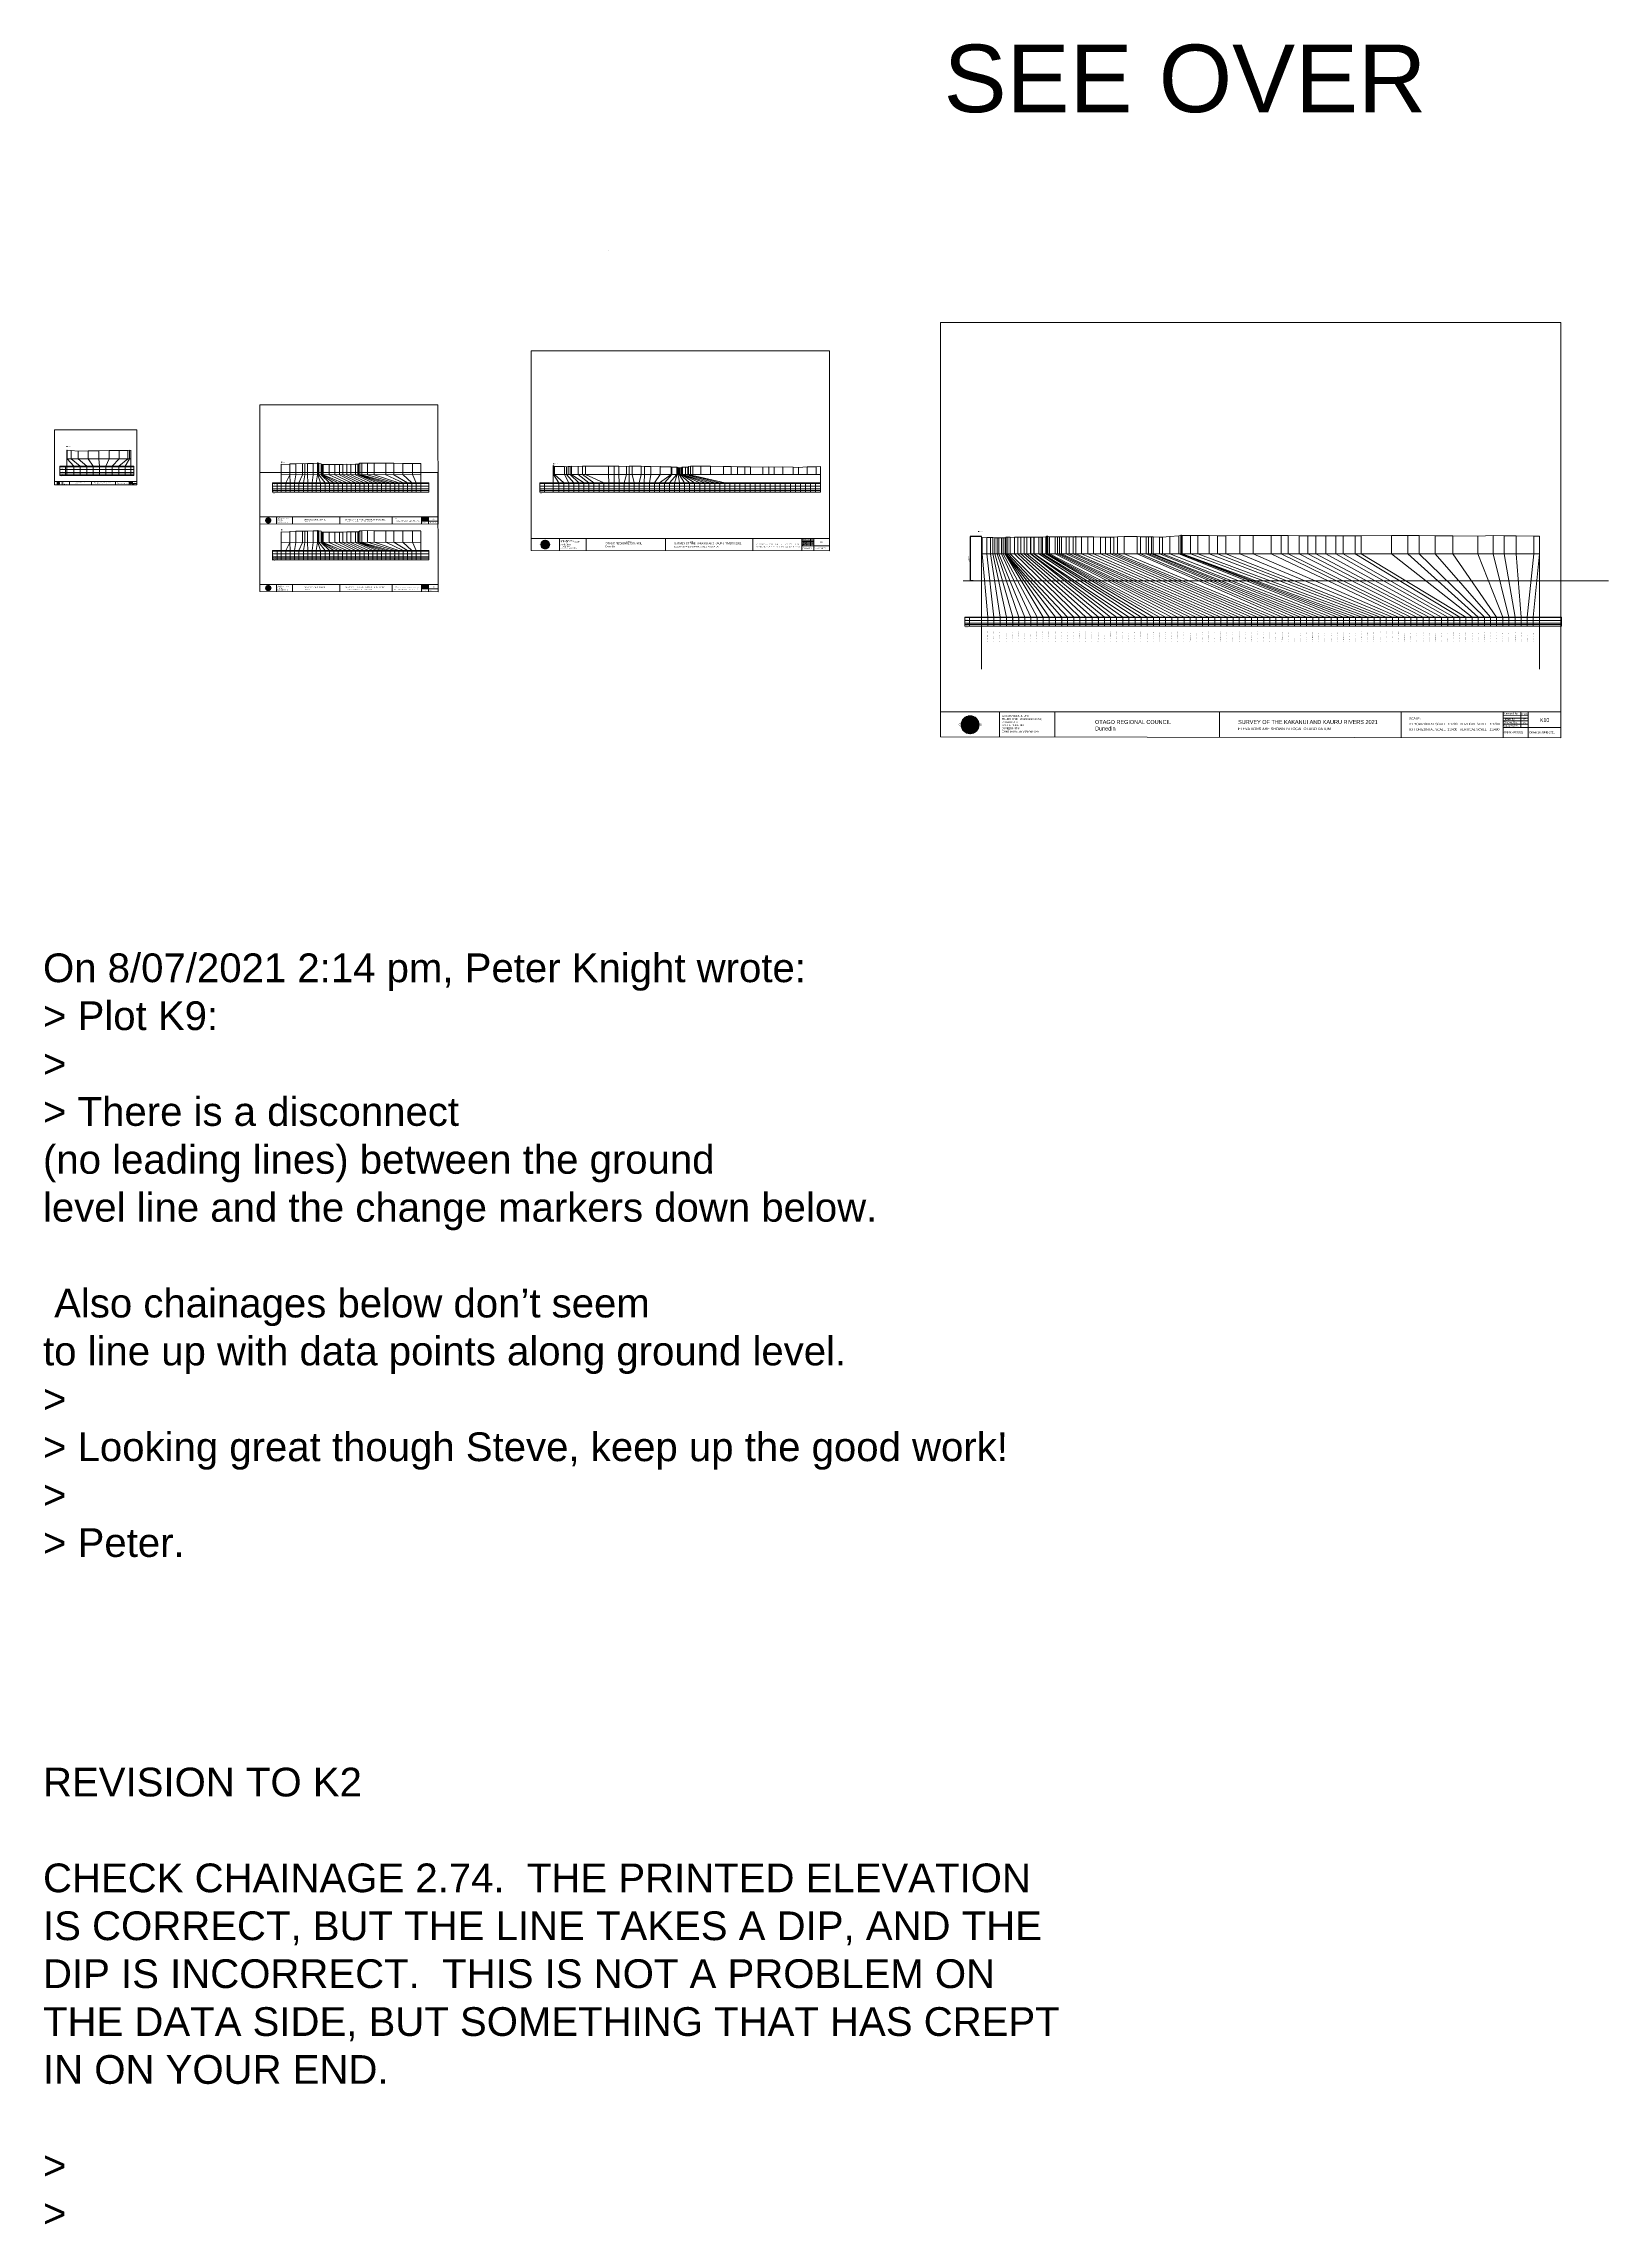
# Model space of a CAD drawing. Header units: millimetres. Extents: x -13804604 to 13046302109, y -19137686871 to 1424964600.
# Drawn here: x -7149355 to -4833702, y -2431720 to 795065 of the extents above; entities that cross this region are included whole.
import ezdxf

# ---------------------------------------------------------------- set-up
doc = ezdxf.new("R2010")
doc.units = ezdxf.units.MM
doc.header["$PDMODE"] = 35
doc.header["$PDSIZE"] = 20
doc.layers.get('0').update_dxf_attribs({"lineweight": 0})
doc.layers.get('Defpoints').update_dxf_attribs({"lineweight": 0})
doc.layers.add('Datum revision K8-21', color=7, linetype='Continuous', lineweight=0)
doc.layers.add('geo', color=7, linetype='Continuous', lineweight=0)
doc.styles.get("Standard").update_dxf_attribs({"font": 'arial.ttf'})
doc.dimstyles.new('ISO-25', dxfattribs={"dimtxt": 2000, "dimasz": 2.5, "dimexe": 1.25, "dimexo": 0.625, "dimtad": 1, "dimtxsty": 'Standard', "dimcen": 2.5, "dimadec": 0, "dimazin": 0, "dimtfac": 1, "dimtmove": 0, "dimatfit": 3, "dimfxl": 1, "dimarcsym": 0})

# ---------------------------------------------------------------- blocks, each defined once
blk = doc.blocks.new('Geomatics_Circle_SPT')
at = {"layer": 'geo', "color": 2, "linetype": 'Continuous', "lineweight": 0}
for p, q in [((0, 25.2), (-25.2, 0)), ((-24.7, 4.9), (-4.9, 24.7)), ((-24.7, -4.9), (4.9, 24.7)), ((4.9, -24.7), (-24.7, 4.9)), ((-24.7, 0), (0, -24.7)), ((-9.7, 23.3), (-23.3, 9.6)), ((9.7, 23.3), (-23.3, -9.7)), ((-23.3, 9.7), (9.7, -23.3)), ((-21, 14), (-14, 21)), ((-21, -14), (14, 21)), ((14, -21), (-21, 14)), ((0, 0), (-17.8, 17.8)), ((0, 0), (-17.8, -17.8)), ((-14, 21), (21, -14)), ((21, 14), (-14, -21)), ((23.3, -9.7), (-9.7, 23.3)), ((-9.7, -23.3), (23.3, 9.7)), ((-4.9, 24.7), (24.7, -4.9)), ((24.7, 4.9), (-4.9, -24.7)), ((25.2, 0), (0, 25.2)), ((0, 0), (17.8, 17.8)), ((0, 0), (17.8, -17.8)), ((0, -24.8), (25.2, 0)), ((4.9, 24.7), (24.7, 4.9)), ((23.3, 9.7), (9.7, 23.3)), ((14, 21), (21, 14)), ((17.8, 18.1), (17.8, 18.1)), ((-4.9, -24.7), (-24.7, -4.9)), ((-23.3, -9.7), (-9.7, -23.3)), ((-14, -21), (-21, -14)), ((-17.8, -17.8), (-17.8, -17.8)), ((24.7, -4.9), (4.9, -24.7)), ((4.9, -24.7), (4.9, -24.7)), ((9.7, -23.3), (23.3, -9.7)), ((21, -14), (14, -21)), ((18.1, -17.8), (18.1, -17.8))]:
    blk.add_line(p, q, dxfattribs=at)
at = {"layer": 'geo', "color": 1, "linetype": 'Continuous', "lineweight": 0}
for p, q in [((-25.2, 0), (9.7, 23.3)), ((-25.2, 0), (-9.6, 23.3)), ((-25.2, 0), (23.3, 9.7)), ((-25.2, 0), (-23.3, 9.7)), ((-23.3, -9.7), (-25.2, 0)), ((-9.6, -23.3), (-25.2, 0)), ((9.7, -23.3), (-25.2, 0)), ((-4.9, 24.8), (-24.7, -4.9)), ((4.9, 24.7), (-24.7, 4.9)), ((14, 21), (-24.7, -4.9)), ((-14, 21), (-24.7, 4.9)), ((21, 14), (-24.7, 4.9)), ((-21, 14), (-24.7, -4.9)), ((0, 0), (-24.7, 4.9)), ((-24.7, 4.9), (-21, -14)), ((-24.7, 4.9), (-4.9, -24.7)), ((-24.7, 4.9), (14, -21)), ((-24.7, 4.9), (-24.7, 4.9)), ((0, 0), (-24.7, -4.9)), ((-23.3, 9.7), (0, 25.2)), ((-23.3, -9.6), (0, 25.2)), ((-23.3, -9.6), (17.8, 17.8)), ((-23.3, 9.7), (-17.8, 17.9)), ((-23.3, -9.6), (-17.8, 17.9)), ((-23.3, 9.7), (17.8, 17.8)), ((-17.8, -17.8), (-23.3, 9.7)), ((0, -25.2), (-23.3, 9.7)), ((-23.3, 9.7), (17.8, -17.8)), ((-23.3, 9.7), (25.2, 0)), ((-23.3, 9.4), (-23.3, 9.4)), ((-23.3, -9.7), (25.2, 0)), ((4.9, 24.8), (-21, -14)), ((-4.9, 24.7), (-21, 14)), ((14, 21), (-21, 14)), ((-14, 21), (-21, -14)), ((0, 0), (-21, 14)), ((-21, 14), (-14, -21)), ((-21, 14), (4.9, -24.7)), ((-21, 14), (-21, 14)), ((24.7, 4.9), (-21, 14)), ((0, 0), (-21, -14)), ((-17.9, 17.6), (-17.9, 17.6)), ((-17.8, 17.8), (9.7, 23.3)), ((-17.8, 17.8), (-9.6, 23.3)), ((-17.8, -17.8), (9.7, 23.3)), ((-17.8, -17.8), (-9.7, 23.3)), ((-9.7, -23.3), (-17.8, 17.8)), ((-17.8, 17.8), (9.7, -23.3)), ((-17.8, 17.8), (23.3, -9.6)), ((-17.8, 17.8), (23.3, 9.7)), ((-17.8, -17.8), (23.3, 9.7)), ((4.9, 24.7), (-14, 21)), ((-4.9, 24.7), (-14, -20.9)), ((0, 0), (-14, 21)), ((-14, 21), (-4.9, -24.7)), ((-14, 21), (-14, 21)), ((24.7, -4.9), (-14, 21)), ((21, 14), (-14, 21)), ((-14, -21), (24.7, 4.9)), ((0, 0), (-14, -21)), ((-9.8, 23.1), (-9.8, 23.1)), ((-9.7, 23.3), (0, 25.2)), ((-9.7, 23.3), (0, -25.2)), ((-9.7, -23.3), (0, 25.2)), ((-9.6, 23.3), (17.8, -17.8)), ((-9.6, 23.3), (25.2, 0)), ((-9.6, 23.3), (17.8, 17.8)), ((-9.6, -23.3), (17.8, 17.9)), ((25.2, 0), (-9.6, -23.3)), ((0, 0), (-4.9, 24.7)), ((-4.9, 24.7), (-4.9, 24.7)), ((21, -14), (-4.9, 24.7)), ((24.8, 4.9), (-4.9, 24.7)), ((14, 21), (-4.9, 24.7)), ((-4.9, -24.7), (21, 14)), ((0, 0), (-4.9, -24.7)), ((-0.2, 25.1), (-0.2, 25.1)), ((0, 25.2), (9.7, -23.3)), ((0, 25.2), (23.3, -9.7)), ((0, 25.2), (23.3, 9.7)), ((0, 25.2), (9.7, 23.3)), ((0, 0), (4.9, 24.7)), ((0, -25.2), (9.7, 23.3)), ((0, 0), (14, 21)), ((0, 0), (21, 14)), ((23.3, 9.7), (0, -25.2)), ((0, 0), (24.8, 4.9)), ((0, 0), (4.9, -24.7)), ((0, 0), (14, -21)), ((0, 0), (21, -14)), ((0, 0), (24.8, -4.9)), ((21, 14), (4.9, 24.8)), ((14, -21), (4.9, 24.7)), ((24.7, -4.9), (4.9, 24.7)), ((4.9, 24.7), (4.9, 24.7)), ((4.9, -24.7), (14, 21)), ((4.9, -24.7), (24.7, 4.9)), ((9.4, 23.3), (9.4, 23.3)), ((9.7, 23.3), (17.8, -17.8)), ((9.7, 23.3), (25.2, 0)), ((9.7, 23.3), (17.8, 17.9)), ((17.8, 17.8), (9.7, -23.3)), ((25.2, 0), (9.7, -23.3)), ((21, -14), (14, 21)), ((24.7, 4.9), (14, 21)), ((14, 21), (14, 21)), ((14, -21), (21, 14)), ((17.6, 17.9), (17.6, 17.9)), ((17.8, 17.8), (23.3, -9.7)), ((17.8, 17.8), (23.3, 9.7)), ((23.3, 9.7), (17.8, -17.8)), ((24.7, -4.9), (21, 14)), ((21, 14), (21, 14)), ((21, -14), (24.7, 4.9)), ((23.1, 9.8), (23.1, 9.8)), ((23.3, 9.7), (25.2, 0)), ((25.2, 0), (23.3, -9.6)), ((24.7, 4.9), (24.7, 4.9)), ((25.1, 0.2), (25.1, 0.2)), ((-25.2, 0), (23.3, -9.7)), ((-25.1, -0.2), (-25.1, -0.2)), ((-24.7, -4.9), (-24.7, -4.9)), ((-24.7, -4.9), (-14, -21)), ((-24.7, -4.9), (4.9, -24.7)), ((-24.7, -4.9), (21, -14)), ((-17.8, -17.8), (-23.3, -9.7)), ((0, -25.2), (-23.3, -9.6)), ((17.8, -17.8), (-23.3, -9.6)), ((-23.1, -9.8), (-23.1, -9.8)), ((-21, -14), (24.7, -4.9)), ((-21, -14), (-21, -14)), ((-21, -14), (-4.9, -24.7)), ((-21, -14), (14, -21)), ((23.3, -9.7), (-17.8, -17.8)), ((-9.6, -23.3), (-17.8, -17.8)), ((9.7, -23.3), (-17.8, -17.8)), ((-17.6, -17.9), (-17.6, -17.9)), ((-14, -21), (21, -14)), ((-14, -21), (-14, -21)), ((-14, -21), (4.9, -24.7)), ((17.8, -17.8), (-9.7, -23.3)), ((0, -25.2), (-9.7, -23.3)), ((-9.4, -23.3), (-9.4, -23.3)), ((-4.9, -24.7), (24.7, -4.9)), ((-4.9, -24.7), (14, -21)), ((-4.9, -24.7), (-4.9, -24.7)), ((23.3, -9.6), (0, -25.2)), ((9.7, -23.3), (0, -25.2)), ((0.2, -25.1), (0.2, -25.1)), ((4.9, -24.7), (21, -14)), ((4.9, -24.7), (4.9, -24.7)), ((17.8, -17.8), (9.7, -23.3)), ((9.8, -23.1), (9.8, -23.1)), ((14, -21), (24.7, -4.9)), ((14, -21), (14, -21)), ((23.3, -9.6), (17.8, -17.8)), ((17.9, -17.6), (17.9, -17.6)), ((21, -14), (21, -14)), ((23.3, -9.4), (23.3, -9.4)), ((24.7, -4.9), (24.7, -4.9))]:
    blk.add_line(p, q, dxfattribs=at)
at = {"layer": 'geo', "color": 114, "linetype": 'Continuous', "lineweight": 0}
for p, q in [((17.9, 17.8), (-25.2, 0)), ((-24.7, 4.9), (14, 21)), ((-24.7, -4.9), (21, 14)), ((-14, -21), (-24.7, 4.9)), ((9.7, 23.3), (-23.3, 9.7)), ((0, 0), (-23.3, 9.7)), ((-23.3, 9.7), (-9.7, -23.3)), ((0, 0), (-23.3, -9.7)), ((-4.9, -24.7), (-21, 14)), ((-20.9, 14), (4.9, 24.7)), ((24.8, 4.9), (-20.9, -14)), ((0, 25.2), (-17.8, 17.8)), ((-17.8, 17.8), (0, -25.2)), ((-14, 21), (-4.9, 24.7)), ((4.9, -24.7), (-14, 21)), ((0, 0), (-9.7, 23.3)), ((0, 0), (-9.7, -23.3)), ((-4.9, 24.7), (14, -21)), ((17.8, -17.8), (0, 25.2)), ((0, 0), (9.7, 23.3)), ((0, 0), (23.3, 9.7)), ((0, 0), (9.7, -23.3)), ((0, 0), (23.3, -9.7)), ((4.9, 24.7), (21, -14)), ((23.3, -9.7), (9.7, 23.3)), ((14, 21), (24.7, -4.9)), ((25.2, 0), (17.8, 17.8)), ((21, 14), (24.7, 4.9)), ((-25.2, 0), (-17.8, -17.8)), ((-21, -14), (-24.7, -4.9)), ((-17.8, -17.8), (25.2, 0)), ((24.8, -4.9), (-14, -21)), ((-9.6, -23.3), (23.3, -9.7)), ((21, -14), (-4.9, -24.8)), ((0, -25.2), (17.9, -17.8)), ((14, -21), (4.9, -24.8))]:
    blk.add_line(p, q, dxfattribs=at)
at = {"layer": 'geo', "color": 250, "linetype": 'Continuous', "lineweight": 0}
for p, q in [((0, 0), (-25.2, 0)), ((24.7, 4.9), (-24.7, 4.9)), ((-24.7, 4.9), (-24.7, -4.9)), ((-23.3, 9.7), (23.3, 9.7)), ((-23.3, 9.7), (-23.3, 9.7)), ((-23.3, -9.7), (-23.3, 9.7)), ((21, 14), (-21, 14)), ((-21, 14), (-21, -14)), ((-17.8, 17.8), (17.8, 17.8)), ((-17.8, -17.8), (-17.8, 17.8)), ((-14, 21), (-14, 21)), ((14, 21), (-14, 21)), ((-14, 20.9), (-14, -21)), ((-9.7, 23.3), (9.7, 23.3)), ((-9.7, -23.3), (-9.7, 23.3)), ((-4.9, 24.7), (4.9, 24.7)), ((-4.9, 24.7), (-4.9, -24.7)), ((0, 0), (0, 25.2)), ((0, 0), (0, -25.2)), ((0, 0), (25.2, 0)), ((4.9, 24.7), (4.9, -24.7)), ((9.7, -23.3), (9.7, 23.3)), ((14, 21), (14, -21)), ((17.8, -17.8), (17.8, 17.8)), ((21, 14), (21, 14)), ((21, -14), (21, 14)), ((23.3, 9.7), (23.3, -9.7)), ((24.7, 4.9), (24.7, 4.9)), ((24.7, -4.9), (24.7, 4.9)), ((-24.7, -4.9), (24.7, -4.9)), ((23.3, -9.7), (-23.3, -9.7)), ((-21, -14), (21, -14)), ((17.8, -17.8), (-17.8, -17.8)), ((-14, -21), (14, -21)), ((9.7, -23.3), (-9.7, -23.3)), ((-4.9, -24.7), (4.9, -24.7))]:
    blk.add_line(p, q, dxfattribs=at)
blk = doc.blocks.new('GeomaticsNZ TITLE BLOCK')
at = {"color": 7, "linetype": 'Continuous', "lineweight": 0}
for p, q in [((0, 94.9), (0, 1579.2)), ((0, 1579.2), (2363.4, 1579.2)), ((2363.4, 1579.2), (2364, 94.9)), ((2364, 94.9), (0, 94.9)), ((0, 94.9), (0, 0)), ((15.9, 94.9), (2364, 94.9)), ((224.3, 95.2), (224.3, -0.3)), ((2364, 94.9), (382.6, 94.9)), ((435.8, 95.2), (435.8, -0.7)), ((1063.4, 94.9), (1063.4, -2.4)), ((1755.4, 94.9), (1755.4, -2.6)), ((2143.9, 94.9), (2143.7, -3)), ((2211.5, 94.9), (2211.5, 36.1)), ((2238.6, 94.8), (2238.6, -3.2)), ((2364, -3.5), (2364, 94.9)), ((0, 0), (2364, -3.5)), ((2143.6, 60.4), (2238.6, 60.4)), ((2143.8, 48.6), (2238.6, 48.6)), ((2143.8, 35.4), (2364, 35.3)), ((2143.9, 81.9), (2238.6, 81.7)), ((2143.9, 71), (2238.6, 71))]:
    blk.add_line(p, q, dxfattribs=at)
at = {"color": 7, "linetype": 'Continuous', "lineweight": 0, "xscale": 1.36, "yscale": 1.36, "zscale": 1.36}
blk.add_blockref('Geomatics_Circle_SPT', (112.4, 45.7), dxfattribs=at)
at = {"color": 7, "linetype": 'Continuous', "lineweight": 0}
for s, p in [('PK&RR', (2213.2, 84.8)), ('ST', (2220.3, 63.6)), ('PK', (2220.4, 50.6))]:
    blk.add_text(s, height=5, dxfattribs=at).set_placement(p)
at = {"color": 7, "linetype": 'Continuous', "lineweight": 0, "attachment_point": 1}
for s, width, heights, insert, char_height in [('{\\C256;Surveyed by:}', 3535.727, [0], (2144.7, 92.4), 7), ('{\\C256;Geomatics N.Z. LTD                   }', 125.079, [15.8], (68.8, 49.9), 7), ('{\\C256;GEOMATICS N.Z. LTD                   \\PTELEPHONE:  M 021 023 6 00 55;\\PPO BOX 2177\\PSOUTH DUNEDIN\\PDUNEDIN 9044\\PEmail: geomaticsnz@gmail.com}', 3535.727, [94.7], (234, 82.7), 7), ('{\\C256;OTAGO REGIONAL COUNCIL\\PDunedin}', 3535.727, [0], (588.6, 64), 15), ('{\\C256;SURVEY OF THE KAKANUI AND KAURU RIVERS 2021}', 3535.727, [0], (1133.8, 64), 15), ('{\\C256;ELEVATIONS ARE SHOWN IN LOCAL OTAGO DATUM}', 3535.727, [0], (1134.1, 35.4), 10), ('{\\C256;Approved by:}', 3535.727, [0], (2144.7, 45.9), 7), ('{\\C256;Checked by:}', 3535.727, [0], (2144.7, 58.6), 7), ('{\\C256;JOB No 0032021}', 3535.727, [0], (2145.3, 20.8), 7), ('{\\C256;Drawn by:}', 3535.727, [0], (2145.8, 70.4), 7), ('{\\C256;Drawn:16-JUNE-2021}', 3535.727, [0], (2244.7, 20.7), 7)]:
    blk.add_mtext_dynamic_manual_height_columns(s, width=width, gutter_width=159, heights=heights, dxfattribs=dict(at, insert=insert, char_height=char_height))
blk = doc.blocks.new('*D8')
at = {"color": 0, "lineweight": -2, "transparency": 16777216}
for p, q in [((-5761613, 65566), (-5778319, 65566)), ((-5778318, 65564), (-5778318, 2)), ((-5773807, 0), (-5778319, 0))]:
    blk.add_line(p, q, dxfattribs=at)
at = {"color": 0, "transparency": 16777216}
for points in [[(-5778318, 65564), (-5778318, 65564), (-5778318, 65566)], [(-5778318, 2), (-5778318, 2), (-5778318, 0)]]:
    blk.add_solid(points, dxfattribs=at)
at = {"layer": 'Defpoints', "color": 0, "transparency": 16777216}
for p in [(-5761612, 65566), (-5778318, 0), (-5773806, 0)]:
    blk.add_point(p, dxfattribs=at)
at = {"color": 0, "transparency": 16777216, "insert": (-5779340, 32783), "char_height": 2000, "attachment_point": 5, "rotation": 90}
blk.add_mtext('65566', dxfattribs=at)

msp = doc.modelspace()

# ---------------------------------------------------------------- linework, layer by layer
at = {"color": 1, "linetype": 'Continuous', "lineweight": 0}
for p, q in [((-7115426.083, 198890.956), (-7114134.117, 198890.956)), ((-6395112.872, 173117.849), (-6393820.906, 173117.849)), ((-6797791.172, 75740.286), (-6796499.206, 75740.286)), ((-5766255.649, 73117.849), (-5764963.683, 73117.849))]:
    msp.add_line(p, q, dxfattribs=at)
at = {"color": 7, "linetype": 'Continuous', "lineweight": 0}
for p, q in [((-7125421.7, 170000.092), (-7125421.7, 156248.397)), ((-7125421.7, 168762.779), (-7015771.258, 168762.779)), ((-7125421.7, 164751.664), (-7015771.258, 164751.664)), ((-7125421.69, 170000.09), (-7015771.258, 170000.09)), ((-7117153.172, 156248.408), (-7117153.172, 170000.101)), ((-7015771.258, 156248.397), (-7015771.258, 170000.09)), ((-7125421.7, 160644.616), (-7015771.258, 160644.616)), ((-7125421.7, 158106.358), (-7015771.258, 158106.358)), ((-7125421.7, 156248.397), (-7015771.258, 156248.397)), ((-6415083.431, 145000), (-6415083.431, 131248.305)), ((-6415083.431, 144313.324), (-5999675.784, 144313.324)), ((-6415083.431, 140210.642), (-5999675.784, 140210.642)), ((-6415083.431, 136298.958), (-5999675.784, 136298.958)), ((-6415083.431, 133759.229), (-5999675.784, 133759.229)), ((-6415083.431, 131248.305), (-5999675.784, 131248.305)), ((-6408070.281, 145000), (-6408070.281, 131248.305)), ((-5761611.878, 65566), (-5761611.878, -67138.097)), ((-5761611.878, 65566), (-5761611.878, 39908.977)), ((-5725088.255, 64538), (-5725088.255, 39908.977)), ((-5722305.711, 64778), (-5722305.711, 39908.977)), ((-5712650.716, 64768), (-5712650.716, 39908.977)), ((-5707822.257, 64829), (-5707822.257, 39908.977)), ((-5703443.532, 64889), (-5703443.532, 39908.977)), ((-5698341.373, 65159), (-5698341.373, 40067.977)), ((-5694303.751, 65289), (-5694303.751, 39908.977)), ((-5689103.763, 65100), (-5689103.763, 40008.977)), ((-5688241.416, 64930), (-5688241.416, 39908.977)), ((-5676449.219, 64890), (-5676449.219, 39908.977)), ((-5673103.087, 64950), (-5673103.087, 39908.977)), ((-5670980.082, 64910), (-5670980.082, 39908.977)), ((-5666399.625, 65181), (-5666399.625, 39908.977)), ((-5664936.386, 66261), (-5664936.386, 39908.977)), ((-5663471.211, 66251), (-5663471.211, 39908.977)), ((-5660911.104, 65211), (-5660911.104, 39908.977)), ((-5652324.427, 65251), (-5652324.427, 39908.977)), ((-5649102.272, 65251), (-5649102.272, 39908.977)), ((-5645993.781, 65041), (-5645993.781, 39908.977)), ((-5642994.711, 65922.642), (-5642994.711, 39908.977)), ((-5636085.262, 65922.642), (-5636085.262, 39908.977)), ((-5631886.8, 65922.642), (-5631886.8, 39908.977)), ((-5625537.69, 65152), (-5625537.69, 39908.977)), ((-5621931.469, 66138.379), (-5621931.469, 39908.977)), ((-5613590.622, 65263), (-5613590.622, 39908.977)), ((-5604237.96, 65183), (-5604237.96, 39908.977)), ((-5595510.393, 65044), (-5595510.393, 39908.977)), ((-5585228.958, 64884), (-5585228.958, 39908.977)), ((-5578041.463, 64975), (-5578041.463, 39908.977)), ((-5570750.771, 64745), (-5570750.771, 39908.977)), ((-5565765.691, 64605), (-5565765.691, 39908.977)), ((-5560109.372, 65425), (-5560109.372, 39908.977)), ((-5550480.61, 65576), (-5550480.61, 39908.977)), ((-5531104.96, 65607), (-5531104.96, 39908.977)), ((-5525898.002, 65357), (-5525898.002, 39908.977)), ((-5517522.245, 65277), (-5517522.245, 39908.977)), ((-5514028.317, 65217), (-5514028.317, 39908.977)), ((-5509676.331, 65208), (-5509676.331, 39908.977)), ((-5507431.862, 65258), (-5507431.862, 39908.977)), ((-5498113.186, 64838), (-5498113.186, 39908.977)), ((-5493447.478, 64728), (-5493447.478, 39908.977)), ((-5482860.303, 65989), (-5482860.303, 39908.977)), ((-5469530.459, 66909), (-5469530.459, 39908.977)), ((-5466356.092, 67229), (-5466356.092, 39908.977)), ((-5465688.628, 67519), (-5465688.628, 39908.977)), ((-5464385.309, 67379), (-5464385.309, 39908.977)), ((-5452011.445, 67072.215), (-5452011.445, 39908.977)), ((-5441304.82, 67020.542), (-5441304.82, 39908.977)), ((-5424423.902, 67121.542), (-5424423.902, 39908.977)), ((-5411938.787, 66922.542), (-5411938.787, 39908.977)), ((-5400033.289, 66922.542), (-5400033.289, 39908.977)), ((-5379075.993, 67223), (-5379075.993, 39908.977)), ((-5332832.314, 67365), (-5332832.314, 39908.977)), ((-5317734.907, 67236), (-5317734.907, 39908.977)), ((-5307603.679, 67236), (-5307603.679, 39908.977)), ((-5291175.018, 66947), (-5291175.018, 39908.977)), ((-5278271.016, 66947), (-5278271.016, 39908.977)), ((-5266579.794, 66958), (-5266579.794, 39908.977)), ((-5252006.654, 66849), (-5252006.654, 39908.977)), ((-5236814.327, 66849), (-5236814.327, 39908.977)), ((-5225973.03, 66860), (-5225973.03, 39908.977)), ((-5208309.224, 66681), (-5208309.224, 39908.977)), ((-5199464.893, 66681), (-5199464.893, 39908.977)), ((-5154666.002, 67063), (-5154666.002, 39908.977)), ((-5130317.635, 67054), (-5130317.635, 39908.977)), ((-5113674.599, 67054), (-5113674.599, 39908.977)), ((-5090263.869, 66596), (-5090263.869, 39908.977)), ((-5063692.747, 66707), (-5063692.747, 39908.977)), ((-5026985.534, 66309), (-5026985.534, 39908.977)), ((-5004424.19, 67090), (-5004424.19, 39908.977)), ((-4988116.155, 66840), (-4988116.155, 39908.977)), ((-4969985.158, 66701), (-4969985.158, 39908.977)), ((-4943941.715, 66402), (-4943941.715, 39908.977)), ((-4935827.748, 66123), (-4935827.748, 39908.977)), ((-4935738.455, 66103), (-4935738.455, -67138.097)), ((-6810698.207, 45000), (-6810698.207, 31248.305)), ((-6810698.207, 45000), (-6579284.988, 45000)), ((-6810698.207, 44076.552), (-6579284.988, 44076.552)), ((-6810698.207, 39973.87), (-6579284.988, 39973.87)), ((-6810698.207, 35906.671), (-6579284.988, 35906.671)), ((-6810698.207, 33649.659), (-6579284.988, 33649.659)), ((-5761611.878, 39908.977), (-4935738.455, 39908.977)), ((-5760261.967, 63906), (-5760261.967, 39908.977)), ((-5751946.699, -53386.402), (-5760261.967, 39908.977)), ((-5753414.227, 64357), (-5753414.227, 39908.977)), ((-5753414.227, 39908.977), (-5742951.518, -53386.402)), ((-5748310.453, 64247), (-5748310.453, 39908.977)), ((-5748310.453, 39908.977), (-5733814.655, -53386.402)), ((-5744475.366, 64237), (-5744475.366, 39908.977)), ((-5744475.366, 39908.977), (-5724339.291, -53386.402)), ((-5741614.564, 63987), (-5741614.564, 39908.977)), ((-5741614.564, 39908.977), (-5715286.936, -53386.402)), ((-5738205.503, 63867), (-5738205.503, 39908.977)), ((-5738205.503, 39908.977), (-5706379.805, -53386.402)), ((-5735838.803, 63747), (-5735838.803, 39908.977)), ((-5735838.803, 39908.977), (-5697480.243, -53386.402)), ((-5731879.479, 63578), (-5731879.479, 39908.977)), ((-5731879.479, 39908.977), (-5688428.162, -53386.402)), ((-5729252.82, 63428), (-5729252.82, 39908.977)), ((-5729252.82, 39908.977), (-5678967.475, -53386.402)), ((-5726176.075, 63608), (-5726176.075, 39908.977)), ((-5670190.261, -53386.402), (-5726176.075, 39908.977)), ((-5725652.875, 63878), (-5725652.875, 39908.977)), ((-5725652.875, 39908.977), (-5661140.502, -53386.402)), ((-5725305.302, 64048), (-5725305.302, 39908.977)), ((-5651777.063, -53386.402), (-5725305.302, 39908.977)), ((-5725088.255, 39908.977), (-5642765.452, -53386.402)), ((-5633931.899, -53386.402), (-5722305.711, 39908.977)), ((-5718924.812, 64418), (-5718924.812, 39908.977)), ((-5718924.812, 39908.977), (-5624787.611, -53386.402)), ((-5615769.453, -53386.402), (-5712650.716, 39908.977)), ((-5707822.257, 39908.977), (-5606813.88, -53386.402)), ((-5703443.532, 39908.977), (-5597543.531, -53386.402)), ((-5698341.373, 40067.977), (-5588407.771, -53386.402)), ((-5694303.751, 39908.977), (-5579521.782, -53386.402)), ((-5570362.783, -53386.402), (-5689103.763, 40008.977)), ((-5561539.606, -53386.402), (-5688241.416, 39908.977)), ((-5683567.268, 64360), (-5683567.268, 39908.977)), ((-5683567.268, 39908.977), (-5543194.719, -53386.402)), ((-5534104.462, -53386.402), (-5676449.219, 39908.977)), ((-5673103.087, 39908.977), (-5525014.198, -53386.402)), ((-5670980.082, 39908.977), (-5516118.382, -53386.402)), ((-5506687.845, -53386.402), (-5666399.625, 39908.977)), ((-5664936.386, 39908.977), (-5498035.082, -53386.402)), ((-5488938.907, -53386.402), (-5663471.211, 39908.977)), ((-5660911.104, 39908.977), (-5479813.762, -53386.402)), ((-5470813.425, -53386.402), (-5652324.427, 39908.977)), ((-5461649.036, -53386.402), (-5649102.272, 39908.977)), ((-5452569.21, -53386.402), (-5645993.781, 39908.977)), ((-5443545.456, -53386.402), (-5642994.711, 39908.977)), ((-5434402.435, -53386.402), (-5636085.262, 39908.977)), ((-5425339.464, -53386.402), (-5631886.8, 39908.977)), ((-5416154.433, -53386.402), (-5625537.69, 39908.977)), ((-5407152.485, -53386.402), (-5621931.469, 39908.977)), ((-5398028.484, -53386.402), (-5613590.622, 39908.977)), ((-5389107.765, -53386.402), (-5604237.96, 39908.977)), ((-5380036.055, -53386.402), (-5595510.393, 39908.977)), ((-5370991.467, -53386.402), (-5585228.958, 39908.977)), ((-5361883.355, -53386.402), (-5578041.463, 39908.977)), ((-5352896.078, -53386.402), (-5570750.771, 39908.977)), ((-5565765.691, 39908.977), (-5343720.943, -53386.402)), ((-5334696.251, -53386.402), (-5560109.372, 39908.977)), ((-5550480.61, 39908.977), (-5325665.333, -53386.402)), ((-5531104.96, 39908.977), (-5316578.473, -53386.402)), ((-5525898.002, 39908.977), (-5307468.779, -53386.402)), ((-5517522.245, 39908.977), (-5298420.431, -53386.402)), ((-5289188.046, -53386.402), (-5514028.317, 39908.977)), ((-5509676.331, 39908.977), (-5280307.256, -53386.402)), ((-5271316.555, -53386.402), (-5507431.862, 39908.977)), ((-5498113.186, 39908.977), (-5262282.726, -53386.402)), ((-5253094.989, -53386.402), (-5493447.478, 39908.977)), ((-5482860.303, 39908.977), (-5243765.637, -53386.402)), ((-5234717.118, -53386.402), (-5469530.459, 39908.977)), ((-5466356.092, 39908.977), (-5225766.955, -53386.402)), ((-5216701.649, -53386.402), (-5465688.628, 39908.977)), ((-5464385.309, 39908.977), (-5207716.481, -53386.402)), ((-5198546.695, -53386.402), (-5452011.445, 39908.977)), ((-5441304.82, 39908.977), (-5189636.715, -53386.402)), ((-5180550.479, -53386.402), (-5424423.902, 39908.977)), ((-5411938.787, 39908.977), (-5171464.242, -53386.402)), ((-5400033.289, 39908.977), (-5162378.006, -53386.402)), ((-5153352.909, -53386.402), (-5379075.993, 39908.977)), ((-5359444.579, 39908.977), (-5144291.658, -53386.402)), ((-5332832.314, 39908.977), (-5135148.452, -53386.402)), ((-5126016.753, -53386.402), (-5317734.907, 39908.977)), ((-5307603.679, 39908.977), (-5116977.603, -53386.402)), ((-5291175.018, 39908.977), (-5107938.452, -53386.402)), ((-5278271.016, 39908.977), (-5098873.331, -53386.402)), ((-5266579.794, 39908.977), (-5089935.661, -53386.402)), ((-5252006.654, 39908.977), (-5080525.896, -53386.402)), ((-5236814.327, 39908.977), (-5071288.375, -53386.402)), ((-5225973.03, 39908.977), (-5062297.851, -53386.402)), ((-5208309.224, 39908.977), (-5053517.829, -53386.402)), ((-5199464.893, 39908.977), (-5044553.969, -53386.402)), ((-5154666.002, 39908.977), (-5035384.991, -53386.402)), ((-5130317.635, 39908.977), (-5026403.823, -53386.402)), ((-5113674.599, 39908.977), (-5017267.809, -53386.402)), ((-5090263.869, 39908.977), (-5008100.824, -53386.402)), ((-5063692.747, 39908.977), (-4999181.598, -53386.402)), ((-5026985.534, 39908.977), (-4989833.501, -53386.402)), ((-5004424.19, 39908.977), (-4980816.931, -53386.402)), ((-4988116.155, 39908.977), (-4971756.714, -53386.402)), ((-4969985.158, 39908.977), (-4962713.372, -53386.402)), ((-4935827.748, 39908.977), (-4944815.458, -53386.402)), ((-6810698.207, 31248.305), (-6579284.988, 31248.305)), ((-5786226.207, -53386.402), (-5786226.207, -67138.097)), ((-5786226.207, -53386.402), (-4903196.674, -53386.402)), ((-5786226.207, -54309.85), (-4903196.674, -54309.85)), ((-5786226.207, -58412.532), (-4903196.674, -58412.532)), ((-5786226.207, -62479.731), (-4903196.674, -62479.731)), ((-5779213.058, -53386.402), (-5779213.058, -67138.097)), ((-5751946.699, -67138.097), (-5751946.699, -53386.402)), ((-5742951.518, -67138.097), (-5742951.518, -53386.402)), ((-5733814.655, -67138.097), (-5733814.655, -53386.402)), ((-5724339.291, -67138.097), (-5724339.291, -53386.402)), ((-5715286.936, -67138.097), (-5715286.936, -53386.402)), ((-5706379.805, -67138.097), (-5706379.805, -53386.402)), ((-5697480.243, -67138.097), (-5697480.243, -53386.402)), ((-5688428.162, -67138.097), (-5688428.162, -53386.402)), ((-5678967.475, -67138.097), (-5678967.475, -53386.402)), ((-5670190.261, -67138.097), (-5670190.261, -53386.402)), ((-5661140.502, -67138.097), (-5661140.502, -53386.402)), ((-5651777.063, -67138.097), (-5651777.063, -53386.402)), ((-5642765.452, -67138.097), (-5642765.452, -53386.402)), ((-5633931.899, -67138.097), (-5633931.899, -53386.402)), ((-5624787.611, -67138.097), (-5624787.611, -53386.402)), ((-5615769.453, -67138.097), (-5615769.453, -53386.402)), ((-5606813.88, -67138.097), (-5606813.88, -53386.402)), ((-5597543.531, -67138.097), (-5597543.531, -53386.402)), ((-5588407.771, -67138.097), (-5588407.771, -53386.402)), ((-5579521.782, -67138.097), (-5579521.782, -53386.402)), ((-5570362.783, -67138.097), (-5570362.783, -53386.402)), ((-5561539.606, -67138.097), (-5561539.606, -53386.402)), ((-5543194.719, -67138.097), (-5543194.719, -53386.402)), ((-5534104.462, -67138.097), (-5534104.462, -53386.402)), ((-5525014.198, -67138.097), (-5525014.198, -53386.402)), ((-5516118.382, -67138.097), (-5516118.382, -53386.402)), ((-5506687.845, -67138.097), (-5506687.845, -53386.402)), ((-5498035.082, -67138.097), (-5498035.082, -53386.402)), ((-5488938.907, -67138.097), (-5488938.907, -53386.402)), ((-5479813.762, -67138.097), (-5479813.762, -53386.402)), ((-5470813.425, -67138.097), (-5470813.425, -53386.402)), ((-5461649.036, -67138.097), (-5461649.036, -53386.402)), ((-5452569.21, -67138.097), (-5452569.21, -53386.402)), ((-5443545.456, -67138.097), (-5443545.456, -53386.402)), ((-5434402.435, -67138.097), (-5434402.435, -53386.402)), ((-5425339.464, -67138.097), (-5425339.464, -53386.402)), ((-5416154.433, -67138.097), (-5416154.433, -53386.402)), ((-5407152.485, -67138.097), (-5407152.485, -53386.402)), ((-5398028.484, -67138.097), (-5398028.484, -53386.402)), ((-5389107.765, -67138.097), (-5389107.765, -53386.402)), ((-5380036.055, -67138.097), (-5380036.055, -53386.402)), ((-5370991.467, -67138.097), (-5370991.467, -53386.402)), ((-5361883.355, -67138.097), (-5361883.355, -53386.402)), ((-5352896.078, -67138.097), (-5352896.078, -53386.402)), ((-5343720.943, -67138.097), (-5343720.943, -53386.402)), ((-5334696.251, -67138.097), (-5334696.251, -53386.402)), ((-5325665.333, -67138.097), (-5325665.333, -53386.402)), ((-5316578.473, -67138.097), (-5316578.473, -53386.402)), ((-5307468.779, -67138.097), (-5307468.779, -53386.402)), ((-5298420.431, -67138.097), (-5298420.431, -53386.402)), ((-5289188.046, -67138.097), (-5289188.046, -53386.402)), ((-5280307.256, -67138.097), (-5280307.256, -53386.402)), ((-5271316.555, -67138.097), (-5271316.555, -53386.402)), ((-5262282.726, -67138.097), (-5262282.726, -53386.402)), ((-5253094.989, -67138.097), (-5253094.989, -53386.402)), ((-5243765.637, -67138.097), (-5243765.637, -53386.402)), ((-5234717.118, -67138.097), (-5234717.118, -53386.402)), ((-5225766.955, -67138.097), (-5225766.955, -53386.402)), ((-5216701.649, -67138.097), (-5216701.649, -53386.402)), ((-5207716.481, -67138.097), (-5207716.481, -53386.402)), ((-5198546.695, -67138.097), (-5198546.695, -53386.402)), ((-5189636.715, -67138.097), (-5189636.715, -53386.402)), ((-5180550.479, -67138.097), (-5180550.479, -53386.402)), ((-5171464.242, -67138.097), (-5171464.242, -53386.402)), ((-5162378.006, -67138.097), (-5162378.006, -53386.402)), ((-5153352.909, -67138.097), (-5153352.909, -53386.402)), ((-5144291.658, -67138.097), (-5144291.658, -53386.402)), ((-5135148.452, -67138.097), (-5135148.452, -53386.402)), ((-5126016.753, -67138.097), (-5126016.753, -53386.402)), ((-5116977.603, -67138.097), (-5116977.603, -53386.402)), ((-5107938.452, -67138.097), (-5107938.452, -53386.402)), ((-5098873.331, -67138.097), (-5098873.331, -53386.402)), ((-5089935.661, -67138.097), (-5089935.661, -53386.402)), ((-5080525.896, -67138.097), (-5080525.896, -53386.402)), ((-5071288.375, -67138.097), (-5071288.375, -53386.402)), ((-5062297.851, -67138.097), (-5062297.851, -53386.402)), ((-5053517.829, -67138.097), (-5053517.829, -53386.402)), ((-5044553.969, -67138.097), (-5044553.969, -53386.402)), ((-5035384.991, -67138.097), (-5035384.991, -53386.402)), ((-5026403.823, -67138.097), (-5026403.823, -53386.402)), ((-5017267.809, -67138.097), (-5017267.809, -53386.402)), ((-5008100.824, -67138.097), (-5008100.824, -53386.402)), ((-4999181.598, -67138.097), (-4999181.598, -53386.402)), ((-4989833.501, -67138.097), (-4989833.501, -53386.402)), ((-4980816.931, -67138.097), (-4980816.931, -53386.402)), ((-4971756.714, -67138.097), (-4971756.714, -53386.402)), ((-4962713.372, -67138.097), (-4962713.372, -53386.402)), ((-4944815.458, -67138.097), (-4944815.458, -53386.402)), ((-4903196.674, -53386.402), (-4903196.674, -67138.097)), ((-5786226.207, -64627.173), (-4903196.674, -64627.173)), ((-5786226.207, -67138.097), (-4903196.674, -67138.097))]:
    msp.add_line(p, q, dxfattribs=at)
at = {"color": 7, "lineweight": 0}
for p, q in [((-7114637.991, 180752.689), (-7020043.754, 180856.689)), ((-6797885.355, 72688), (-6797845.8, 56829.405)), ((-6785215.951, 72319), (-6785215.951, 56860.907)), ((-6784816.351, 73159), (-6784816.351, 56861.904)), ((-6775970.793, 73419), (-6775970.793, 56883.967)), ((-6766253.266, 73670), (-6766253.266, 56908.205)), ((-6762702.529, 73530), (-6762702.529, 56917.061)), ((-6758758.961, 73810), (-6758758.961, 56926.897)), ((-6750626.851, 73810), (-6750626.851, 56947.181)), ((-6743951.2, 74321), (-6743951.2, 56963.831)), ((-6743556.211, 74641), (-6743556.211, 56964.817)), ((-6742247.485, 74031), (-6742247.485, 56968.081)), ((-6738677.858, 73451), (-6738677.858, 56976.984)), ((-6738096.371, 72441), (-6738096.371, 56978.435)), ((-6736619.894, 72281), (-6736619.894, 56982.117)), ((-6735442.779, 72161), (-6735442.779, 56985.053)), ((-6726569.515, 72112), (-6726569.515, 57007.185)), ((-6718246.084, 72312), (-6718246.084, 57027.946)), ((-6711685.909, 72322), (-6711685.909, 57044.309)), ((-6706440.226, 72333), (-6706440.226, 57057.393)), ((-6700762.083, 72573), (-6700762.083, 57071.555)), ((-6694682.884, 72483), (-6694682.884, 57086.718)), ((-6688005.292, 72604), (-6688005.292, 57103.374)), ((-6684333.717, 72674), (-6684333.717, 57112.532)), ((-6683340.188, 72784), (-6683340.188, 57115.01)), ((-6681538.206, 74204), (-6681538.206, 57119.504)), ((-6678364.358, 74224), (-6678364.358, 57127.421)), ((-6669846.532, 74414), (-6669846.532, 57148.666)), ((-6660094.539, 74375), (-6660094.539, 57172.99)), ((-6642820.766, 74286), (-6642820.766, 57216.075)), ((-6631099.285, 74196), (-6631099.285, 57245.311)), ((-6617538.952, 73987), (-6617538.952, 57279.134)), ((-6603654.011, 73908), (-6603654.011, 57313.766)), ((-6591360.455, 73868), (-6591360.455, 31114.284)), ((-6803685.057, 45000), (-6803685.057, 31248.305)), ((-6797885.355, 56829.307), (-6591282.105, 57344.625)), ((-6797845.8, 56829.405), (-6797845.8, 31114.284)), ((-6785215.951, 56860.907), (-6790723.907, 45000)), ((-6790723.907, 31248.305), (-6790723.907, 45000)), ((-6784333.936, 31248.305), (-6784333.936, 45000)), ((-6777913.217, 31248.305), (-6777913.217, 45000)), ((-6771587.66, 31248.305), (-6771587.66, 45000)), ((-6764942.025, 31248.305), (-6764942.025, 45000)), ((-6758488.288, 31248.305), (-6758488.288, 45000)), ((-6752094.01, 31248.305), (-6752094.01, 45000)), ((-6745872.043, 31248.305), (-6745872.043, 45000)), ((-6739396.727, 31248.305), (-6739396.727, 45000)), ((-6732883.346, 31248.305), (-6732883.346, 45000)), ((-6700662.592, 45000), (-6726569.515, 57007.185)), ((-6726446.142, 31248.305), (-6726446.142, 45000)), ((-6719742.298, 31248.305), (-6719742.298, 45000)), ((-6718246.084, 57027.946), (-6694219.136, 45000)), ((-6713457.445, 31248.305), (-6713457.445, 45000)), ((-6711685.909, 57044.309), (-6687775.726, 45000)), ((-6707020.24, 31248.305), (-6707020.24, 45000)), ((-6706440.226, 57057.393), (-6681449.983, 45000)), ((-6700762.083, 57071.555), (-6674906.132, 45000)), ((-6700662.592, 31248.305), (-6700662.592, 45000)), ((-6694682.884, 57086.718), (-6668380.202, 45000)), ((-6694219.136, 31248.305), (-6694219.136, 45000)), ((-6688005.292, 57103.374), (-6662159.578, 45000)), ((-6687775.726, 31248.305), (-6687775.726, 45000)), ((-6684333.717, 57112.532), (-6655703.338, 45000)), ((-6683340.188, 57115.01), (-6649280.26, 45000)), ((-6642839.026, 45000), (-6681538.206, 57119.504)), ((-6681449.983, 31248.305), (-6681449.983, 45000)), ((-6636341.39, 45000), (-6678364.358, 57127.421)), ((-6674906.132, 31248.305), (-6674906.132, 45000)), ((-6629777.2, 45000), (-6669846.532, 57148.666)), ((-6668380.202, 31248.305), (-6668380.202, 45000)), ((-6662159.578, 31248.305), (-6662159.578, 45000)), ((-6623568.764, 45000), (-6660094.539, 57172.99)), ((-6655703.338, 31248.305), (-6655703.338, 45000)), ((-6649280.26, 31248.305), (-6649280.26, 45000)), ((-6642839.026, 31248.305), (-6642839.026, 45000)), ((-6617036.212, 45000), (-6642820.766, 57216.075)), ((-6636341.39, 31248.305), (-6636341.39, 45000)), ((-6610605.583, 45000), (-6631099.285, 57245.311)), ((-6629777.2, 31248.305), (-6629777.2, 45000)), ((-6623568.764, 31248.305), (-6623568.764, 45000)), ((-6604274.562, 45000), (-6617538.952, 57279.134)), ((-6617036.212, 31248.305), (-6617036.212, 45000)), ((-6610605.583, 31248.305), (-6610605.583, 45000)), ((-6604274.562, 31248.305), (-6604274.562, 45000)), ((-6603654.011, 57313.766), (-6597810.823, 45000)), ((-6597810.823, 31248.305), (-6597810.823, 45000)), ((-6579284.988, 45000), (-6579284.988, 31248.305))]:
    msp.add_line(p, q, dxfattribs=at)
for p, q in [((-7104471.974, 156248.397), (-7104471.974, 170000.09)), ((-7095127.806, 156248.397), (-7095127.806, 170000.09)), ((-7085427.688, 156248.397), (-7085427.688, 170000.09)), ((-7075994.548, 156248.397), (-7075994.548, 170000.09)), ((-7066749.336, 156248.397), (-7066749.336, 170000.09)), ((-7057286.94, 156248.397), (-7057286.94, 170000.09)), ((-7047854.179, 156248.397), (-7047854.179, 170000.09)), ((-7038243.412, 156248.397), (-7038243.412, 170000.09)), ((-6415083.431, 145000), (-5999675.784, 145000)), ((-6784816.351, 56861.904), (-6784333.936, 45000)), ((-6775970.793, 56908.205), (-6777913.217, 45000)), ((-6771587.66, 45000), (-6766253.266, 56908.205)), ((-6764942.025, 45000), (-6762702.529, 56917.061)), ((-6758488.288, 45000), (-6758758.961, 56926.897)), ((-6750626.851, 56947.181), (-6752094.01, 45000)), ((-6745872.043, 45000), (-6743951.2, 56963.831)), ((-6739396.727, 45000), (-6743556.211, 56964.817)), ((-6732883.346, 45000), (-6742247.485, 56968.081)), ((-6726446.142, 45000), (-6738677.858, 56976.984)), ((-6719742.298, 45000), (-6738096.371, 56978.435)), ((-6736619.894, 56982.117), (-6737493.545, 56982.117)), ((-6713457.445, 45000), (-6736619.894, 56982.117)), ((-6707020.24, 45000), (-6735442.779, 56985.053)), ((-5788400.948, 0), (-4833702.422, 0))]:
    msp.add_line(p, q)
at = {"linetype": 'Continuous', "lineweight": 0}
for p, q in [((-6395112.872, 170969), (-6395112.872, 131248.305)), ((-6378351.065, 169190), (-6378351.065, 157344.429)), ((-6375398.203, 169070), (-6375398.203, 157344.429)), ((-6373287.564, 169131), (-6373287.564, 157344.429)), ((-6369936.024, 169111), (-6369936.024, 157344.429)), ((-6368211.969, 169611), (-6368211.969, 157344.429)), ((-6358215.994, 169581), (-6358215.994, 157344.429)), ((-6351991.805, 169772), (-6351991.805, 157344.429)), ((-6347464.316, 169862), (-6347464.316, 157344.429)), ((-6313554.477, 169764), (-6313554.477, 157344.429)), ((-6304922.534, 169724), (-6304922.534, 157344.429)), ((-6298112.956, 169675), (-6298112.956, 157344.429)), ((-6286783.622, 169475), (-6286783.622, 157344.429)), ((-6282612.231, 169745), (-6282612.231, 157344.429)), ((-6278616.248, 169696), (-6278616.248, 157344.429)), ((-6265237.583, 170006), (-6265237.583, 157344.429)), ((-6259900.39, 169547), (-6259900.39, 157344.429)), ((-6250783.216, 169497), (-6250783.216, 157344.429)), ((-6236693.05, 169131), (-6236693.05, 157344.429)), ((-6220904.499, 168849), (-6220904.499, 157344.429)), ((-6219842.191, 168599), (-6219842.191, 157344.429)), ((-6212254.397, 168179), (-6212254.397, 157344.429)), ((-6211948.495, 168099), (-6211948.495, 157344.429)), ((-6210429.639, 167709), (-6210429.639, 157344.429)), ((-6208929.705, 167309), (-6208929.705, 157344.429)), ((-6207510.979, 167189), (-6207510.979, 157344.429)), ((-6205225.463, 167470), (-6205225.463, 157344.429)), ((-6204645.375, 167880), (-6204645.375, 157344.429)), ((-6204609.118, 168110), (-6204609.118, 157344.429)), ((-6203899.132, 168170), (-6203899.132, 157344.429)), ((-6199466.98, 168200), (-6199466.98, 157344.429)), ((-6195957.411, 168390), (-6195957.411, 157344.429)), ((-6195128.88, 168660), (-6195128.88, 157344.429)), ((-6195124.962, 169510), (-6195124.962, 157344.429)), ((-6192257.017, 169630), (-6192257.017, 157344.429)), ((-6188775.526, 169850), (-6188775.526, 157344.429)), ((-6176701.964, 169841), (-6176701.964, 157344.429)), ((-6162369.842, 169692), (-6162369.842, 157344.429)), ((-6143118.993, 169131), (-6143118.993, 157344.429)), ((-6131798.143, 169293), (-6131798.143, 157344.429)), ((-6122532.968, 169004), (-6122532.968, 157344.429)), ((-6111481.596, 168955), (-6111481.596, 157344.429)), ((-6103115.243, 168825), (-6103115.243, 157344.429)), ((-6084821.783, 168506), (-6084821.783, 157344.429)), ((-6076162.672, 168796), (-6076162.672, 157344.429)), ((-6068375.231, 168497), (-6068375.231, 157344.429)), ((-6055573.686, 168618), (-6055573.686, 157344.429)), ((-6040310.736, 168278), (-6040310.736, 157344.429)), ((-6032267.289, 167869), (-6032267.289, 157344.429)), ((-6019226.518, 168859), (-6019226.518, 157344.429)), ((-6006159.025, 168980), (-6006159.025, 157344.429)), ((-5999675.784, 169101), (-5999675.784, 131248.305)), ((-6395112.872, 157344.429), (-5999675.784, 157344.429)), ((-6386683.804, 131248.305), (-6386683.804, 145000)), ((-6379645.643, 131248.305), (-6379645.643, 145000)), ((-6372221.051, 131248.305), (-6372221.051, 145000)), ((-6364738.729, 131248.305), (-6364738.729, 145000)), ((-6357289.673, 131248.305), (-6357289.673, 145000)), ((-6349884.971, 131248.305), (-6349884.971, 145000)), ((-6342367.236, 131248.305), (-6342367.236, 145000)), ((-6334858.857, 131248.305), (-6334858.857, 145000)), ((-6327450.967, 131248.305), (-6327450.967, 145000)), ((-6320066.986, 131248.305), (-6320066.986, 145000)), ((-6312673.649, 131248.305), (-6312673.649, 145000)), ((-6305091.532, 131248.305), (-6305091.532, 145000)), ((-6297687.106, 131248.305), (-6297687.106, 145000)), ((-6290243.248, 131248.305), (-6290243.248, 145000)), ((-6282710.475, 131248.305), (-6282710.475, 145000)), ((-6275277.011, 131248.305), (-6275277.011, 145000)), ((-6267856.855, 131248.305), (-6267856.855, 145000)), ((-6260447.232, 131248.305), (-6260447.232, 145000)), ((-6252964.287, 131248.305), (-6252964.287, 145000)), ((-6245323.886, 131248.305), (-6245323.886, 145000)), ((-6237958.894, 131248.305), (-6237958.894, 145000)), ((-6230678.52, 131248.305), (-6230678.52, 145000)), ((-6223011.161, 131248.305), (-6223011.161, 145000)), ((-6215663.98, 131248.305), (-6215663.98, 145000)), ((-6208257.198, 131248.305), (-6208257.198, 145000)), ((-6200701.555, 131248.305), (-6200701.555, 145000)), ((-6193412.726, 131248.305), (-6193412.726, 145000)), ((-6185884.388, 131248.305), (-6185884.388, 145000)), ((-6178449.539, 131248.305), (-6178449.539, 145000)), ((-6171032.432, 131248.305), (-6171032.432, 145000)), ((-6163518.162, 131248.305), (-6163518.162, 145000)), ((-6156117.34, 131248.305), (-6156117.34, 145000)), ((-6148689.214, 131248.305), (-6148689.214, 145000)), ((-6141151.104, 131248.305), (-6141151.104, 145000)), ((-6133679.871, 131248.305), (-6133679.871, 145000)), ((-6126238.577, 131248.305), (-6126238.577, 145000)), ((-6118797.213, 131248.305), (-6118797.213, 145000)), ((-6111266.241, 131248.305), (-6111266.241, 145000)), ((-6103735.27, 131248.305), (-6103735.27, 145000)), ((-6096503.2, 131248.305), (-6096503.2, 145000)), ((-6089092.884, 131248.305), (-6089092.884, 145000)), ((-6081577.367, 131248.305), (-6081577.367, 145000)), ((-6074131.291, 131248.305), (-6074131.291, 145000)), ((-6066578.489, 131248.305), (-6066578.489, 145000)), ((-6059235.535, 131248.305), (-6059235.535, 145000)), ((-6051718.701, 131248.305), (-6051718.701, 145000)), ((-6044289.812, 131248.305), (-6044289.812, 145000)), ((-6036842.211, 131248.305), (-6036842.211, 145000)), ((-6029375.829, 131248.305), (-6029375.829, 145000)), ((-6021932.733, 131248.305), (-6021932.733, 145000)), ((-6014513.2, 131248.305), (-6014513.2, 145000)), ((-6006943.488, 131248.305), (-6006943.488, 145000))]:
    msp.add_line(p, q, dxfattribs=at)
at = {"color": 32, "true_color": 0xcd6928}
msp.add_line((-6286783.622, 157344.429), (-6290243.248, 145000), dxfattribs=at)
at = {"color": 30, "true_color": 0xf26722}
for p, q in [((-5761611.878, 65566), (-5761611.878, -130662.956)), ((-4935827.748, 66123), (-4935827.748, -130662.956))]:
    msp.add_line(p, q, dxfattribs=at)
for points in [[(-7114757.822, 193431), (-7114757.822, 156248.397)], [(-7114637.991, 193391), (-7114624.096, 180752.704), (-7104471.974, 170000.09)], [(-7108380.438, 192961), (-7108367.023, 180759.583), (-7095127.806, 170000.09)], [(-7098120.616, 192022), (-7098108.246, 180770.862), (-7085427.688, 170000.09)], [(-7083509.658, 192453), (-7083496.832, 180786.926), (-7075994.548, 170000.09)], [(-7067669.364, 192624), (-7067656.369, 180804.342), (-7066749.336, 170000.09)], [(-7052398.687, 192895), (-7052385.412, 180821.131), (-7057286.94, 170000.09)], [(-7037433.167, 193245), (-7037420.732, 180837.584), (-7047854.179, 170000.09)], [(-7024621.066, 193106), (-7024607.593, 180851.671), (-7038243.412, 170000.09)], [(-7022123.555, 193356), (-7022109.81, 180854.417), (-7028693.686, 170000.09), (-7028656.973, 156248.397)], [(-7020043.754, 193186), (-7020043.754, 156248.397)], [(-6394878.435, 170139), (-6394878.435, 157344.429), (-6386683.804, 145000)], [(-6393443.714, 169550), (-6393443.714, 157344.429), (-6379645.643, 145000)]]:
    msp.add_lwpolyline(points)
at = {"color": 1}
msp.add_lwpolyline([(-7114757.822, 193431), (-7114637.991, 193391), (-7108380.438, 192961), (-7098120.616, 192022), (-7083509.658, 192453), (-7067669.364, 192624), (-7052398.687, 192895), (-7037433.167, 193245), (-7024621.066, 193106), (-7022123.555, 193356), (-7020043.754, 193186)], dxfattribs=at)
at = {"color": 1, "linetype": 'Continuous', "lineweight": 0}
for points in [[(-6395112.872, 170969), (-6394878.435, 170139), (-6393443.714, 169550), (-6378351.065, 169190), (-6375398.203, 169070), (-6373287.564, 169131), (-6369936.024, 169111), (-6368211.969, 169611), (-6358215.994, 169581), (-6351991.805, 169772), (-6347464.316, 169862), (-6313554.477, 169862), (-6304922.534, 169724), (-6298112.956, 169675), (-6286783.622, 169475), (-6282612.231, 169745), (-6278616.248, 169696), (-6265237.583, 170006), (-6259900.39, 169547), (-6250783.216, 169497), (-6236693.05, 169088), (-6220904.499, 168849), (-6219842.191, 168599), (-6212254.397, 168179), (-6211948.495, 168099), (-6210429.639, 167709), (-6208929.705, 167309), (-6207510.979, 167189), (-6205225.463, 167470), (-6204645.375, 167880), (-6204609.118, 168110), (-6203899.132, 168170), (-6199466.98, 168200), (-6195957.411, 168390), (-6195128.88, 168660), (-6195124.962, 169510), (-6192257.017, 169630), (-6188775.526, 169850), (-6176701.964, 169841), (-6162369.842, 169692), (-6143118.993, 169193), (-6131798.143, 169293), (-6122532.968, 169004), (-6111481.596, 168955), (-6103115.243, 168825), (-6084821.783, 168506), (-6076162.672, 168796), (-6068375.231, 168497), (-6055573.686, 168618), (-6040310.736, 168278), (-6032267.289, 167869), (-6019226.518, 168859), (-6006159.025, 168980), (-5999675.784, 169101)], [(-5761611.878, 65566), (-5760261.967, 63906), (-5753414.227, 64357), (-5748310.453, 64247), (-5744475.366, 64237), (-5741614.564, 63987), (-5738205.503, 63867), (-5735838.803, 63747), (-5731879.479, 63578), (-5726176.075, 63608), (-5725652.875, 63878), (-5725305.302, 64048), (-5725088.255, 64538), (-5722305.711, 64778), (-5719287.249, 64778)], [(-5719287.249, 64778), (-5718924.812, 64418)], [(-5718924.812, 64418), (-5712650.716, 64768), (-5707822.257, 64829), (-5670980.082, 64910), (-5666399.625, 65181), (-5664936.386, 66261), (-5663471.211, 66251), (-5660911.104, 65211), (-5652324.427, 65251), (-5649102.272, 65251), (-5645993.781, 65041), (-5642994.711, 65222), (-5636088.435, 65192), (-5631883.42, 65212), (-5625537.69, 65152), (-5621931.469, 65203), (-5604237.96, 65183), (-5595510.393, 65044), (-5585228.958, 64884), (-5578041.463, 64884), (-5578041.463, 64975), (-5570750.771, 64745), (-5565765.691, 64605), (-5560109.372, 65425), (-5550480.61, 65576), (-5531104.96, 65607), (-5525898.002, 65357), (-5517522.245, 65277), (-5514028.317, 65217), (-5509676.331, 65217), (-5507431.862, 65258), (-5498113.186, 64838), (-5493447.478, 64728), (-5482860.303, 65989), (-5469530.459, 66909), (-5466356.092, 67229), (-5465688.628, 67519), (-5464385.309, 67379), (-5451922.108, 67070), (-5441215.484, 67020), (-5424334.565, 67121), (-5411849.45, 66922), (-5399943.952, 66922), (-5379075.993, 67223), (-5359444.579, 67104), (-5332832.314, 67365), (-5317734.907, 67236), (-5307603.679, 67236), (-5291175.018, 66947), (-5278271.016, 66947), (-5266579.794, 66958), (-5252006.654, 66849), (-5236814.327, 66719), (-5225973.03, 66719), (-5208309.224, 66681), (-5199464.893, 66681), (-5154666.002, 67063), (-5130317.635, 67054), (-5113674.599, 67054), (-5090263.869, 66596), (-5063692.747, 66707), (-5026985.534, 66309), (-5004424.19, 67090), (-4988116.155, 66840), (-4969985.158, 66701), (-4943941.715, 66402), (-4935827.748, 66123), (-4935738.455, 66103)]]:
    msp.add_lwpolyline(points, dxfattribs=at)
at = {"color": 32, "true_color": 0xcd6928}
msp.add_lwpolyline([(-6320066.986, 145000), (-6347464.316, 157344.429), (-6347464.316, 169862)], dxfattribs=at)
at = {"color": 1, "lineweight": 0}
msp.add_lwpolyline([(-6797885.355, 72688), (-6785215.951, 72319), (-6784816.351, 73159), (-6775970.793, 73419), (-6766253.266, 73670), (-6762702.529, 73530), (-6758758.961, 73810), (-6750626.851, 73990), (-6743951.2, 74321), (-6743556.211, 74641), (-6742247.485, 74031), (-6738677.858, 73451), (-6738096.371, 72441), (-6736619.894, 72281), (-6735442.779, 72161), (-6726569.515, 72112), (-6718246.084, 72312), (-6711685.909, 72322), (-6706440.226, 72333), (-6700762.083, 72573), (-6694682.884, 72483), (-6688005.292, 72604), (-6684333.717, 72674), (-6683340.188, 72784), (-6681538.206, 74204), (-6678364.358, 74224), (-6669846.532, 74414), (-6660094.539, 74375), (-6642820.766, 74286), (-6631099.285, 74196), (-6617538.952, 73987), (-6591360.455, 73987)], dxfattribs=at)
at = {"color": 7, "linetype": 'Continuous', "lineweight": 0}
for points in [[(-5552379.051, -67138.097), (-5552379.051, -53386.402), (-5684032.02, 39908.977), (-5684032.02, 65000)], [(-5359444.579, 67104), (-5359444.579, 39908.977)], [(-4943941.715, 39908.977), (-4953789.295, -53386.402), (-4953789.295, -67138.097)]]:
    msp.add_lwpolyline(points, dxfattribs=at)
at = {"color": 30, "true_color": 0xf26722}
for p in [(-6312949.399, 489583.514), (-5761611.878, 65566), (-5725088.255, 64538), (-5722305.711, 64778), (-5712650.716, 64768), (-5707822.257, 64829), (-5703443.532, 64889), (-5698341.373, 65159), (-5694303.751, 65289), (-5689103.763, 65100), (-5688241.416, 64930), (-5684032.02, 65000), (-5676449.219, 64890), (-5673103.087, 64950), (-5670980.082, 64910), (-5666399.625, 65181), (-5664936.386, 66261), (-5663471.211, 66251), (-5660911.104, 65211), (-5652324.427, 65251), (-5649102.272, 65121), (-5645993.781, 65041), (-5642994.711, 65222), (-5636088.435, 65192), (-5631883.42, 65212), (-5625537.69, 65152), (-5621931.469, 65203), (-5613590.622, 65263), (-5604237.96, 65183), (-5595510.393, 65044), (-5585228.958, 64884), (-5578041.463, 64975), (-5570750.771, 64745), (-5565765.691, 64605), (-5560109.372, 65425), (-5550480.61, 65576), (-5531104.96, 65607), (-5525898.002, 65357), (-5517522.245, 65277), (-5514028.317, 65217), (-5509676.331, 65208), (-5507431.862, 65258), (-5498113.186, 64838), (-5493447.478, 64728), (-5482860.303, 65989), (-5469530.459, 66909), (-5466356.092, 67229), (-5465688.628, 67519), (-5464385.309, 67379), (-5451922.108, 67070), (-5441215.484, 67020), (-5424334.565, 67121), (-5411849.45, 66922), (-5399943.952, 66882), (-5379075.993, 67223), (-5359444.579, 67104), (-5332832.314, 67365), (-5317734.907, 67236), (-5307603.679, 67096), (-5291175.018, 66947), (-5278271.016, 66918), (-5266579.794, 66958), (-5252006.654, 66849), (-5236814.327, 66719), (-5225973.03, 66860), (-5208309.224, 66681), (-5199464.893, 66631), (-5154666.002, 67063), (-5130317.635, 67054), (-5113674.599, 66915), (-5090263.869, 66596), (-5063692.747, 66707), (-5026985.534, 66309), (-5004424.19, 67090), (-4988116.155, 66840), (-4969985.158, 66701), (-4943941.715, 66402), (-4935827.748, 66123), (-4935738.455, 66103), (-5760261.967, 63906), (-5753414.227, 64357), (-5748310.453, 64247), (-5744475.366, 64237), (-5741614.564, 63987), (-5738205.503, 63867), (-5735838.803, 63747), (-5731879.479, 63578), (-5729252.82, 63428), (-5726176.075, 63608), (-5725652.875, 63878), (-5725305.302, 64048), (-5718924.812, 64418), (-5683567.268, 64360)]:
    msp.add_point(p, dxfattribs=at)
at = {"linetype": 'Continuous', "lineweight": 0}
for p in [(-7125421.7, 170000.092), (-6395112.872, 170969), (-6394878.435, 170139), (-6393443.714, 169550), (-6378351.065, 169190), (-6375398.203, 169070), (-6373287.564, 169131), (-6369936.024, 169111), (-6368211.969, 169611), (-6358215.994, 169581), (-6351991.805, 169772), (-6313554.477, 169764), (-6304922.534, 169724), (-6298112.956, 169675), (-6286783.622, 169475), (-6282612.231, 169745), (-6278616.248, 169696), (-6265237.583, 170006), (-6259900.39, 169547), (-6250783.216, 169497), (-6236693.05, 169088), (-6220904.499, 168849), (-6219842.191, 168599), (-6212254.397, 168179), (-6211948.495, 168099), (-6210429.639, 167709), (-6208929.705, 167309), (-6207510.979, 167189), (-6205225.463, 167470), (-6204645.375, 167880), (-6204609.118, 168110), (-6203899.132, 168170), (-6199466.98, 168200), (-6195957.411, 168390), (-6195128.88, 168660), (-6195124.962, 169510), (-6192257.017, 169630), (-6188775.526, 169850), (-6176701.964, 169841), (-6162369.842, 169692), (-6143118.993, 169193), (-6131798.143, 169293), (-6122532.968, 169004), (-6111481.596, 168955), (-6103115.243, 168825), (-6084821.783, 168506), (-6076162.672, 168796), (-6068375.231, 168497), (-6055573.686, 168618), (-6040310.736, 168278), (-6032267.289, 167869), (-6019226.518, 168859), (-6006159.025, 168980), (-5999675.784, 169101), (-6415083.431, 145000), (-5761611.878, 65566), (-5725088.255, 64538), (-5722305.711, 64778), (-5712650.716, 64768), (-5707822.257, 64829), (-5703443.532, 64889), (-5698341.373, 65159), (-5694303.751, 65289), (-5689103.763, 65100), (-5688241.416, 64930), (-5684032.02, 65000), (-5676449.219, 64890), (-5673103.087, 64950), (-5670980.082, 64910), (-5666399.625, 65181), (-5664936.386, 66261), (-5663471.211, 66251), (-5660911.104, 65211), (-5652324.427, 65251), (-5649102.272, 65121), (-5645993.781, 65041), (-5642994.711, 65222), (-5636088.435, 65192), (-5631883.42, 65212), (-5625537.69, 65152), (-5621931.469, 65203), (-5613590.622, 65263), (-5604237.96, 65183), (-5595510.393, 65044), (-5585228.958, 64884), (-5578041.463, 64975), (-5570750.771, 64745), (-5565765.691, 64605), (-5560109.372, 65425), (-5550480.61, 65576), (-5531104.96, 65607), (-5525898.002, 65357), (-5517522.245, 65277), (-5514028.317, 65217), (-5509676.331, 65208), (-5507431.862, 65258), (-5498113.186, 64838), (-5493447.478, 64728), (-5482860.303, 65989), (-5469530.459, 66909), (-5466356.092, 67229), (-5465688.628, 67519), (-5464385.309, 67379), (-5451922.108, 67070), (-5441215.484, 67020), (-5424334.565, 67121), (-5411849.45, 66922), (-5399943.952, 66882), (-5379075.993, 67223), (-5359444.579, 67104), (-5332832.314, 67365), (-5317734.907, 67236), (-5307603.679, 67096), (-5291175.018, 66947), (-5278271.016, 66918), (-5266579.794, 66958), (-5252006.654, 66849), (-5236814.327, 66719), (-5225973.03, 66860), (-5208309.224, 66681), (-5199464.893, 66631), (-5154666.002, 67063), (-5130317.635, 67054), (-5113674.599, 66915), (-5090263.869, 66596), (-5063692.747, 66707), (-5026985.534, 66309), (-5004424.19, 67090), (-4988116.155, 66840), (-4969985.158, 66701), (-4943941.715, 66402), (-4935827.748, 66123), (-4935738.455, 66103), (-6810698.207, 45000), (-5760261.967, 63906), (-5753414.227, 64357), (-5748310.453, 64247), (-5744475.366, 64237), (-5741614.564, 63987), (-5738205.503, 63867), (-5735838.803, 63747), (-5731879.479, 63578), (-5729252.82, 63428), (-5726176.075, 63608), (-5725652.875, 63878), (-5725305.302, 64048), (-5718924.812, 64418), (-5683567.268, 64360)]:
    msp.add_point(p, dxfattribs=at)
for p in [(-7114757.822, 193431), (-7114637.991, 193391), (-7108380.438, 192961), (-7098120.616, 192022), (-7083509.658, 192453), (-7067669.364, 192624), (-7052398.687, 192895), (-7037433.167, 193245), (-7024621.066, 193106), (-7022123.555, 193356), (-7020043.754, 193186)]:
    msp.add_point(p)
at = {"color": 32, "linetype": 'Continuous', "lineweight": 0, "true_color": 0xcd6928}
msp.add_point((-6347464.316, 169862), dxfattribs=at)
at = {"lineweight": 0}
for p in [(-6797885.355, 72688), (-6785215.951, 72319), (-6784816.351, 73159), (-6775970.793, 73419), (-6766253.266, 73670), (-6762702.529, 73530), (-6758758.961, 73810), (-6750626.851, 73990), (-6743951.2, 74321), (-6743556.211, 74641), (-6742247.485, 74031), (-6738677.858, 73451), (-6738096.371, 72441), (-6736619.894, 72281), (-6735442.779, 72161), (-6726569.515, 72112), (-6718246.084, 72312), (-6711685.909, 72322), (-6706440.226, 72333), (-6700762.083, 72573), (-6694682.884, 72483), (-6688005.292, 72604), (-6684333.717, 72674), (-6683340.188, 72784), (-6681538.206, 74204), (-6678364.358, 74224), (-6669846.532, 74414), (-6660094.539, 74375), (-6642820.766, 74286), (-6631099.285, 74196), (-6617538.952, 73987), (-6603654.011, 73908), (-6591360.455, 73868)]:
    msp.add_point(p, dxfattribs=at)
at = {"layer": 'Datum revision K8-21', "color": 7, "lineweight": 0}
for p, q in [((-6797885.355, 172688), (-6797845.8, 156829.405)), ((-6785215.951, 172319), (-6785215.951, 156860.907)), ((-6784816.351, 173159), (-6784816.351, 156861.904)), ((-6775970.793, 173419), (-6775970.793, 156883.967)), ((-6766253.266, 173670), (-6766253.266, 156908.205)), ((-6762702.529, 173530), (-6762702.529, 156917.061)), ((-6758758.961, 173810), (-6758758.961, 156926.897)), ((-6750630.833, 173989.912), (-6750626.851, 156947.181)), ((-6743951.2, 174321), (-6743951.2, 156963.831)), ((-6743556.211, 174641), (-6743556.211, 156964.817)), ((-6742247.485, 174031), (-6742247.485, 156968.081)), ((-6738677.858, 173451), (-6738677.858, 156976.984)), ((-6738096.371, 172441), (-6738096.371, 156978.435)), ((-6736619.894, 172281), (-6736619.894, 156982.117)), ((-6735442.779, 172161), (-6735442.779, 156985.053)), ((-6726569.515, 172112), (-6726569.515, 157007.185)), ((-6718246.084, 172312), (-6718246.084, 157027.946)), ((-6711685.909, 172322), (-6711685.909, 157044.309)), ((-6706440.226, 172333), (-6706440.226, 157057.393)), ((-6700762.083, 172573), (-6700762.083, 157071.555)), ((-6694682.884, 172483), (-6694682.884, 157086.718)), ((-6688005.292, 172604), (-6688005.292, 157103.374)), ((-6684333.717, 172674), (-6684333.717, 157112.532)), ((-6683340.188, 172784), (-6683340.188, 157115.01)), ((-6681538.206, 174204), (-6681538.206, 157119.504)), ((-6678364.358, 174224), (-6678364.358, 157127.421)), ((-6669846.532, 174414), (-6669846.532, 157148.666)), ((-6660094.539, 174375), (-6660094.539, 157172.99)), ((-6642820.766, 174286), (-6642820.766, 157216.075)), ((-6631099.285, 174196), (-6631099.285, 157245.311)), ((-6617538.952, 173987), (-6617538.952, 157279.134)), ((-6603654.011, 173908), (-6603654.011, 157313.766)), ((-6591360.455, 173868), (-6591360.455, 131248.305)), ((-6803685.057, 145000), (-6803685.057, 131248.305)), ((-6797885.355, 156829.307), (-6591282.105, 157344.625)), ((-6797845.8, 156829.405), (-6797845.8, 131248.305)), ((-6785215.951, 156860.907), (-6790723.907, 145000)), ((-6790723.907, 131248.305), (-6790723.907, 145000)), ((-6784333.936, 131248.305), (-6784333.936, 145000)), ((-6777913.217, 131248.305), (-6777913.217, 145000)), ((-6771587.66, 131248.305), (-6771587.66, 145000)), ((-6764942.025, 131248.305), (-6764942.025, 145000)), ((-6758488.288, 131248.305), (-6758488.288, 145000)), ((-6752094.01, 131248.305), (-6752094.01, 145000)), ((-6745872.043, 131248.305), (-6745872.043, 145000)), ((-6739396.727, 131248.305), (-6739396.727, 145000)), ((-6732883.346, 131248.305), (-6732883.346, 145000)), ((-6700662.592, 145000), (-6726569.515, 157007.185)), ((-6726446.142, 131248.305), (-6726446.142, 145000)), ((-6719742.298, 131248.305), (-6719742.298, 145000)), ((-6718246.084, 157027.946), (-6694219.136, 145000)), ((-6713457.445, 131248.305), (-6713457.445, 145000)), ((-6711685.909, 157044.309), (-6687775.726, 145000)), ((-6707020.24, 131248.305), (-6707020.24, 145000)), ((-6706440.226, 157057.393), (-6681449.983, 145000)), ((-6700762.083, 157071.555), (-6674906.132, 145000)), ((-6700662.592, 131248.305), (-6700662.592, 145000)), ((-6694682.884, 157086.718), (-6668380.202, 145000)), ((-6694219.136, 131248.305), (-6694219.136, 145000)), ((-6688005.292, 157103.374), (-6662159.578, 145000)), ((-6687775.726, 131248.305), (-6687775.726, 145000)), ((-6684333.717, 157112.532), (-6655703.338, 145000)), ((-6683340.188, 157115.01), (-6649280.26, 145000)), ((-6642839.026, 145000), (-6681538.206, 157119.504)), ((-6681449.983, 131248.305), (-6681449.983, 145000)), ((-6636341.39, 145000), (-6678364.358, 157127.421)), ((-6674906.132, 131248.305), (-6674906.132, 145000)), ((-6629777.2, 145000), (-6669846.532, 157148.666)), ((-6668380.202, 131248.305), (-6668380.202, 145000)), ((-6662159.578, 131248.305), (-6662159.578, 145000)), ((-6623568.764, 145000), (-6660094.539, 157172.99)), ((-6655703.338, 131248.305), (-6655703.338, 145000)), ((-6649280.26, 131248.305), (-6649280.26, 145000)), ((-6642839.026, 131248.305), (-6642839.026, 145000)), ((-6617036.212, 145000), (-6642820.766, 157216.075)), ((-6636341.39, 131248.305), (-6636341.39, 145000)), ((-6610605.583, 145000), (-6631099.285, 157245.311)), ((-6629777.2, 131248.305), (-6629777.2, 145000)), ((-6623568.764, 131248.305), (-6623568.764, 145000)), ((-6604274.562, 145000), (-6617538.952, 157279.134)), ((-6617036.212, 131248.305), (-6617036.212, 145000)), ((-6610605.583, 131248.305), (-6610605.583, 145000)), ((-6604274.562, 131248.305), (-6604274.562, 145000)), ((-6603654.011, 157313.766), (-6597810.823, 145000)), ((-6597810.823, 131248.305), (-6597810.823, 145000)), ((-6579284.988, 145000), (-6579284.988, 131248.305))]:
    msp.add_line(p, q, dxfattribs=at)
at = {"layer": 'Datum revision K8-21', "color": 1, "linetype": 'Continuous', "lineweight": 0}
msp.add_line((-6797791.172, 175740.286), (-6796499.206, 175740.286), dxfattribs=at)
at = {"layer": 'Datum revision K8-21', "color": 7, "linetype": 'Continuous', "lineweight": 0}
for p, q in [((-6810698.207, 145000), (-6810698.207, 131248.305)), ((-6810698.207, 145000), (-6579284.988, 145000)), ((-6810698.207, 144192.793), (-6579284.988, 144192.793)), ((-6810698.207, 140194.102), (-6579284.988, 140194.102)), ((-6810698.207, 136090.239), (-6579284.988, 136090.239)), ((-6810698.207, 133649.659), (-6579284.988, 133649.659)), ((-6810698.207, 131248.305), (-6579284.988, 131248.305))]:
    msp.add_line(p, q, dxfattribs=at)
at = {"layer": 'Datum revision K8-21', "lineweight": 0}
for p, q in [((-6784816.351, 156861.904), (-6784333.936, 145000)), ((-6775970.793, 156908.205), (-6777913.217, 145000)), ((-6771587.66, 145000), (-6766253.266, 156908.205)), ((-6764942.025, 145000), (-6762702.529, 156917.061)), ((-6758488.288, 145000), (-6758758.961, 156926.897)), ((-6750626.851, 156947.181), (-6752094.01, 145000)), ((-6745872.043, 145000), (-6743951.2, 156963.831)), ((-6739396.727, 145000), (-6743556.211, 156964.817)), ((-6732883.346, 145000), (-6742247.485, 156968.081)), ((-6726446.142, 145000), (-6738677.858, 156976.984)), ((-6719742.298, 145000), (-6738096.371, 156978.435)), ((-6736619.894, 156982.117), (-6737493.545, 156982.117)), ((-6713457.445, 145000), (-6736619.894, 156982.117)), ((-6707020.24, 145000), (-6735442.779, 156985.053))]:
    msp.add_line(p, q, dxfattribs=at)
at = {"layer": 'Datum revision K8-21'}
for p, q in [((-6378351.065, 157344.429), (-6372221.051, 145000)), ((-6375398.203, 157344.429), (-6364738.729, 145000)), ((-6369936.024, 157344.429), (-6357289.673, 145000)), ((-6368211.969, 157344.429), (-6349884.971, 145000)), ((-6358215.994, 157344.429), (-6342367.236, 145000)), ((-6351991.805, 157344.429), (-6334858.857, 145000)), ((-6313554.477, 157344.429), (-6312673.649, 145000)), ((-6304922.534, 157344.429), (-6305091.532, 145000)), ((-6298112.956, 157344.429), (-6297687.106, 145000)), ((-6282612.231, 157344.429), (-6282710.475, 145000)), ((-6278508.576, 157344.429), (-6275277.011, 145000)), ((-6265237.583, 157344.429), (-6267856.855, 145000)), ((-6259900.39, 157344.429), (-6260447.232, 145000)), ((-6250783.216, 157344.429), (-6252964.287, 145000)), ((-6236693.05, 157344.429), (-6245323.886, 145000)), ((-6220904.499, 157344.429), (-6237958.894, 145000)), ((-6219842.191, 157344.429), (-6230678.52, 145000)), ((-6212254.397, 157344.429), (-6223011.161, 145000)), ((-6211948.495, 157344.429), (-6215663.98, 145000)), ((-6210429.639, 157344.429), (-6208257.198, 145000)), ((-6208929.705, 157344.429), (-6200701.555, 145000)), ((-6207510.979, 157344.429), (-6193412.726, 145000)), ((-6205225.463, 157344.429), (-6185884.388, 145000)), ((-6204645.375, 157344.429), (-6178449.539, 145000)), ((-6204609.118, 157344.429), (-6171032.432, 145000)), ((-6203899.132, 157344.429), (-6163518.162, 145000)), ((-6199466.98, 157344.429), (-6156117.34, 145000)), ((-6195957.411, 157344.429), (-6148689.214, 145000)), ((-6195128.88, 157344.429), (-6141151.104, 145000))]:
    msp.add_line(p, q, dxfattribs=at)
at = {"layer": 'Datum revision K8-21', "color": 1, "lineweight": 0}
msp.add_lwpolyline([(-6797885.355, 172688), (-6785215.951, 172319), (-6784816.351, 173159), (-6775970.793, 173419), (-6766253.266, 173670), (-6762702.529, 173530), (-6758758.961, 173810), (-6750626.851, 173990), (-6743951.2, 174321), (-6743556.211, 174641), (-6742247.485, 174031), (-6738677.858, 173451), (-6738096.371, 172441), (-6736619.894, 172281), (-6735442.779, 172161), (-6726569.515, 172112), (-6718246.084, 172312), (-6711685.909, 172322), (-6706440.226, 172333), (-6700762.083, 172573), (-6694682.884, 172483), (-6688005.292, 172604), (-6684333.717, 172674), (-6683340.188, 172784), (-6681538.206, 174204), (-6678364.358, 174224), (-6669846.532, 174414), (-6660094.539, 174375), (-6642820.766, 174286), (-6631099.285, 174196), (-6617538.952, 173987), (-6603654.011, 173908), (-6591360.455, 173868)], dxfattribs=at)
at = {"layer": 'Datum revision K8-21', "lineweight": 0}
for p in [(-6797885.355, 172688), (-6785215.951, 172319), (-6784816.351, 173159), (-6775970.793, 173419), (-6766253.266, 173670), (-6762702.529, 173530), (-6758758.961, 173810), (-6750626.851, 173990), (-6743951.2, 174321), (-6743556.211, 174641), (-6742247.485, 174031), (-6738677.858, 173451), (-6738096.371, 172441), (-6736619.894, 172281), (-6735442.779, 172161), (-6726569.515, 172112), (-6718246.084, 172312), (-6711685.909, 172322), (-6706440.226, 172333), (-6700762.083, 172573), (-6694682.884, 172483), (-6688005.292, 172604), (-6684333.717, 172674), (-6683340.188, 172784), (-6681538.206, 174204), (-6678364.358, 174224), (-6669846.532, 174414), (-6660094.539, 174375), (-6642820.766, 174286), (-6631099.285, 174196), (-6617538.952, 173987), (-6603654.011, 173908), (-6591360.455, 173868)]:
    msp.add_point(p, dxfattribs=at)
at = {"layer": 'Datum revision K8-21', "linetype": 'Continuous', "lineweight": 0}
msp.add_point((-6810698.207, 145000), dxfattribs=at)

# ---------------------------------------------------------------- block references
at = {"color": 7, "linetype": 'Continuous', "lineweight": 0}
for p, xscale, yscale, zscale in [((-5821919.359, -230610.772), 388.3084007852599, 388.3084007852599, 388.3084007852599), ((-6427988.712, 45172.44), 186.8759599228005, 186.8759599228005, 186.8759599228005), ((-7133459.621, 142299.715), 51.619356717847, 51.619356717847, 51.619356717847), ((-6829519.304, -15639.895), 111.6121941273381, 111.6121941273381, 111.6121941273381)]:
    msp.add_blockref('GeomaticsNZ TITLE BLOCK', p, dxfattribs=dict(at, xscale=xscale, yscale=yscale, zscale=zscale))
at = {"layer": 'Datum revision K8-21', "color": 7, "linetype": 'Continuous', "lineweight": 0, "xscale": 111.6121941273381, "yscale": 111.6121941273381, "zscale": 111.6121941273381}
msp.add_blockref('GeomaticsNZ TITLE BLOCK', (-6829519.304, 84360.105), dxfattribs=at)

# ---------------------------------------------------------------- texts
at = {"linetype": 'Continuous', "lineweight": 0}
msp.add_text('Ground Level', height=500, dxfattribs=at).set_placement((-7113530.942, 198868.752))
at = {"color": 7, "linetype": 'Continuous', "lineweight": 0}
for s, height, p in [('DATUM 170.00', 500, (-7125421.689, 170146.858)), ('Easting', 500, (-7123897.487, 162162.187)), ('Northing', 500, (-7123895.441, 166560.749)), ('Ground Level', 500, (-6393217.731, 173095.646)), ('Section K2-2', 500, (-7125421.7, 154797.774)), ('Ground Level', 500, (-7123879.411, 158997.718)), ('Chainage', 500, (-7123877.024, 157077.195)), ('A3 HORIZONTAL SCALE  1:400    VERTICAL SCALE   1:400', 450, (-7041482.25, 143534.471)), ('A1 HORIZONTAL SCALE  1:200    VERTICAL SCALE   1:200 ', 450, (-7041448.476, 144593.491)), ('SCALE :  ', 450, (-7041443.873, 145652.51)), ('K2-2', 750, (-7015176.811, 145226.983)), ('Section K9', 500, (-6415154.189, 129797.682)), ('DATUM 145.00', 500, (-6415154.177, 145146.766)), ('Ground Level', 500, (-6413611.9, 134533.521)), ('Chainage', 500, (-6413609.513, 132077.102)), ('Easting', 500, (-6413629.976, 137481.59)), ('Northing', 500, (-6413557.172, 141560.657)), ('Ground Level', 500, (-6795896.031, 75718.082)), ('Ground Level', 500, (-5764360.508, 73095.646)), ('DATUM 45.00', 500, (-6810768.953, 45146.766)), ('Ground Level', 500, (-6809226.676, 34533.521)), ('Chainage', 500, (-6809224.288, 32077.102)), ('Easting', 500, (-6809244.752, 37162.095)), ('Northing', 500, (-6809171.948, 41560.657)), ('SCALE :  ', 1629.1211, (-6287750.394, 57310.461)), ('K9', 2715.2018, (-6192656.565, 55769.94)), ('A3 HORIZONTAL SCALE  1:1400    VERTICAL SCALE   1:1400 ', 1629.12108, (-6095005.883, 49642.591)), ('A1 HORIZONTAL SCALE  1:700      VERTICAL SCALE   1:700 ', 1629.12108, (-6094883.612, 53476.526)), ('K9', 2500, (-6000844.361, 56150.287)), ('Section K8', 500, (-6810768.964, 29797.682)), ('A3 HORIZONTAL SCALE  1:700    VERTICAL SCALE   1:700 ', 972.99716, (-6630644.37, -12970.084)), ('A1 HORIZONTAL SCALE  1:350   VERTICAL SCALE   1:350 ', 972.99716, (-6630571.343, -10680.256)), ('SCALE :  ', 972.9972, (-6630561.389, -8390.427)), ('K8', 1621.6619, (-6573766.331, -9310.508)), ('DATUM 45.00', 500, (-5786296.954, -53239.636)), ('Ground Level', 500, (-5784754.676, -63852.881)), ('Easting', 500, (-5784772.753, -60904.812)), ('Northing', 500, (-5784699.949, -56825.746)), ('Section K10', 500, (-5786296.965, -68588.72)), ('Chainage', 500, (-5784752.289, -66309.3)), ('A3 HORIZONTAL SCALE  1:2400   VERTICAL SCALE   1:2400 ', 3385.1406, (-5128824.112, -221322.272)), ('A1 HORIZONTAL SCALE  1:1200   VERTICAL SCALE   1:1200 ', 3385.1406, (-5128570.044, -213355.762)), ('SCALE :  ', 3385.1406, (-5128535.414, -205389.252)), ('K10', 5641.901, (-4935083.311, -208590.292))]:
    msp.add_text(s, height=height, dxfattribs=at).set_placement(p)
for s, p in [('0.33   193.43  1422776.65  5003147.08', (-7114928.385, 156219.407)), ('0.45   193.39  1422776.97  5003146.99', (-7104755.745, 156219.407)), ('6.70   192.96  1422782.04  5003143.25', (-7095287.519, 156222.135)), ('16.96  192.02  1422790.13  5003136.94', (-7085819.293, 156172.34)), ('31.57  192.45  1422801.64  5003127.94', (-7076351.066, 156219.066)), ('47.42  192.62  1422814.03  5003118.07', (-7066882.84, 156239.53)), ('62.69  192.90  1422826.19  5003108.83', (-7057414.614, 156222.135)), ('77.65  193.25  1422837.79  5003099.37', (-7047946.387, 156215.314)), ('90.46  193.11  1422848.01  5003091.64', (-7038478.161, 156219.407)), ('92.96  193.36  1422849.89  5003089.99', (-7029009.934, 156219.407)), ('95.04  193.19  1422851.49  5003088.66', (-7019541.708, 156219.407))]:
    msp.add_text(s, height=500, rotation=90).set_placement(p)
at = {"linetype": 'Continuous', "lineweight": 0}
for s, p in [('86.15  170.97  1424614.48  5005331.66', (-6395150.668, 131562.553)), ('86.39  170.14  1424614.43  5005331.05', (-6387160.094, 131562.553)), ('87.82   169.55  1424615.30  5005329.62', (-6379709.363, 131562.553)), ('102.92  169.19  1424629.07  5005323.38', (-6372258.631, 131514.804)), ('105.87  169.07  1424631.01  5005320.73', (-6364807.899, 131514.804)), ('107.98  169.13  1424632.68  5005319.38', (-6357357.168, 131514.804)), ('111.33  169.11  1424636.16  5005318.78', (-6349906.436, 131514.804)), ('113.05  169.61  1424637.74  5005318.08', (-6342455.704, 131514.804)), ('123.05  169.58  1424647.78  5005315.75', (-6335004.972, 131514.804)), ('129.28  169.77  1424652.71  5005311.71', (-6327554.241, 131514.804)), ('133.80  169.86  1424656.07  5005308.36', (-6320103.509, 131514.804)), ('167.71  169.76  1424686.68  5005293.72', (-6312652.777, 131514.804)), ('176.34  169.72  1424694.35  5005289.76', (-6305202.046, 131514.804)), ('183.15  169.68  1424700.19  5005286.23', (-6297751.314, 131514.804)), ('194.48  169.48  1424710.12  5005280.77', (-6290300.582, 131514.804)), ('198.65 169.75  1424713.99  5005279.17', (-6282850.192, 131514.804)), ('202.65  169.70  1424717.36  5005276.99', (-6275399.46, 131570.398)), ('216.03  170.01  1424729.60  5005271.53', (-6267948.728, 131570.398)), ('221.37  169.55  1424733.91  5005268.25', (-6260497.997, 131570.398)), ('230.48  169.50  1424742.47  5005264.95', (-6253047.265, 131570.398)), ('244.57  169.09  1424754.66  5005257.85', (-6245596.533, 131570.398)), ('260.36  168.85  1424768.67  5005250.57', (-6238146.143, 131570.398)), ('261.42 168.60  1424769.43  5005249.73', (-6230695.411, 131570.398)), ('269.01  168.18  1424776.77  5005247.40', (-6223244.679, 131570.398)), ('269.32  168.10  1424776.98  5005247.14', (-6215794.289, 131570.398)), ('270.84  167.71  1424778.10  5005246.00', (-6208343.557, 131570.398)), ('272.34  167.31  1424779.02  5005244.52', (-6200893.166, 131570.398)), ('273.76  167.19  1424780.49  5005244.27', (-6193442.435, 131570.398)), ('276.04 167.47  1424782.78  5005243.72', (-6185991.703, 131570.398)), ('276.62  167.88  1424783.20  5005243.27', (-6178540.971, 131570.398)), ('276.66  168.11  1424783.09  5005242.98', (-6171090.24, 131570.398)), ('277.37  168.17  1424783.63  5005242.48', (-6163639.508, 131570.398)), ('281.80  168.20  1424787.57  5005240.45', (-6156188.776, 131570.398)), ('285.31  168.39  1424790.85  5005239.15', (-6148738.386, 131570.398)), ('286.14  168.66  1424791.43  5005238.47', (-6141287.654, 131570.398)), ('286.14  169.51  1424791.33  5005238.27', (-6133836.922, 131570.398)), ('289.01  169.63  1424793.85  5005236.90', (-6126386.191, 131570.398)), ('292.49  169.85  1424797.01  5005235.43', (-6118935.459, 131570.398)), ('304.56  169.84  1424807.92  5005230.24', (-6111484.727, 131561.53)), ('318.90  169.69  1424820.72  5005223.79', (-6104033.996, 131561.53)), ('338.15  169.19  1424837.66  5005214.64', (-6096583.264, 131561.53)), ('349.47  169.29  1424847.82  5005209.64', (-6089132.532, 131561.53)), ('358.73  169.00  1424855.85  5005205.00', (-6081681.801, 131561.53)), ('369.79  168.96  1424865.80  5005200.18', (-6074231.069, 131561.53)), ('378.15  168.83  1424873.03  5005195.95', (-6066780.337, 131561.53)), ('396.45  168.51  1424889.51  5005187.99', (-6059329.605, 131561.53)), ('405.10  168.80  1424896.94  5005183.51', (-6051878.874, 131581.994)), ('412.89  168.50  1424903.96  5005180.13', (-6044428.142, 131581.994)), ('425.69  168.62  1424915.56  5005174.69', (-6036977.41, 131581.994)), ('440.96  168.28  1424928.66  5005166.80', (-6029527.02, 131581.994)), ('449.00  167.87  1424936.00  5005163.48', (-6022076.629, 131581.994)), ('462.04  168.86  1424947.49  5005157.31', (-6014625.898, 131581.994)), ('475.11  168.98  1424959.26  5005151.62', (-6007175.166, 131581.994)), ('481.59  169.10  1424964.58  5005147.80', (-5999724.775, 131581.994))]:
    msp.add_text(s, height=500, rotation=90, dxfattribs=at).set_placement(p)
at = {"color": 7, "lineweight": 0}
for s, p in [('0.32    72.69  1424228.81  5004948.99', (-6798088.218, 31585.629)), ('12.99   72.32  1424239.21  5004940.68', (-6790911.582, 31527.114)), ('13.39   73.16  1424239.40  5004940.28', (-6784479.41, 31515.667)), ('22.24   73.42  1424243.90  5004932.23', (-6778047.238, 31559.813)), ('31.95   73.67  1424251.71  5004926.25', (-6771615.066, 31539.498)), ('35.50   73.53  1424254.37  5004923.89', (-6765182.894, 31528.051)), ('39.45   73.81  1424257.67  5004921.63', (-6758750.722, 31516.603)), ('47.58   73.99  1424263.26  5004915.71', (-6752318.55, 31525.62)), ('54.26   74.32  1424267.42  5004910.42', (-6745886.378, 31494.05)), ('54.65   74.64  1424268.28  5004910.73', (-6739454.207, 31482.602)), ('55.96   74.03  1424269.50  5004910.11', (-6733022.035, 31471.155)), ('59.53   73.45  1424272.01  5004907.57', (-6726589.863, 31459.707)), ('60.11   72.44  1424272.48  5004907.22', (-6720157.691, 31450.989)), ('61.59   72.28  1424273.20  5004905.84', (-6713725.86, 31439.542)), ('62.76   72.16  1424274.19  5004905.17', (-6707293.688, 31428.094)), ('71.64   72.11  1424280.75  5004899.19', (-6700861.857, 31409.826)), ('79.96   72.31  1424286.44  5004893.10', (-6694430.026, 31398.38)), ('86.52   72.32  1424291.34  5004888.73', (-6687997.855, 31391.707)), ('91.77   72.33  1424295.04  5004885.01', (-6681565.683, 31379.578)), ('97.44   72.57  1424299.58  5004881.54', (-6675133.511, 31368.13)), ('103.52  72.48  1424303.87  5004877.23', (-6668701.68, 31309.617)), ('110.20  72.60  1424308.21  5004872.11', (-6662269.508, 31298.169)), ('113.87  72.67  1424310.90  5004869.61', (-6655837.336, 31286.722)), ('114.87  72.78  1424312.00  5004869.32', (-6649405.164, 31275.274)), ('116.67  74.20  1424313.25  5004868.02', (-6642972.992, 31263.827)), ('119.84  74.22  1424315.71  5004866.00', (-6636540.82, 31252.38)), ('128.36  74.41  1424321.16  5004859.38', (-6630108.648, 31240.932)), ('138.11  74.38  1424328.71  5004853.16', (-6623676.477, 31229.485)), ('155.39  74.29  1424340.74  5004840.75', (-6617244.305, 31218.037)), ('167.11  74.20  1424348.99  5004832.42', (-6610812.133, 31206.59)), ('180.67  73.99  1424358.88  5004823.14', (-6604379.961, 31195.143)), ('194.55  73.91  1424368.29  5004812.90', (-6597947.789, 31183.695)), ('206.85  73.87  1424377.60  5004804.84', (-6591515.617, 31227.841))]:
    msp.add_text(s, height=500, rotation=90, dxfattribs=at).set_placement(p)
at = {"color": 7, "linetype": 'Continuous', "lineweight": 0}
for s, p in [('97.30   65.57  1425253.44  5005536.93', (-5761109.832, -66930.743)), ('98.65   63.91  1425254.43  5005535.95', (-5752040.735, -66930.743)), ('105.50  64.36  1425257.64  5005529.89', (-5742971.638, -66977.81)), ('110.60  64.25  1425259.84  5005525.26', (-5733902.542, -66977.81)), ('114.44  64.24  1425262.08  5005522.13', (-5724833.786, -66977.81)), ('117.30  63.99  1425263.49  5005519.64', (-5715764.689, -66977.81)), ('120.71  63.87  1425264.76  5005516.43', (-5706695.592, -66977.81)), ('123.07  63.75  1425266.55  5005514.74', (-5697626.496, -66977.81)), ('127.03  63.58  1425267.58  5005510.75', (-5688557.399, -66977.81)), ('129.66  63.43  1425269.80  5005509.01', (-5679488.302, -66977.81)), ('132.74  63.61  1425271.06  5005506.18', (-5670419.205, -66977.81)), ('133.26  63.88  1425271.31  5005505.72', (-5661350.109, -66977.81)), ('133.61  64.05  1425271.57  5005505.47', (-5652281.012, -66977.81)), ('133.83  64.54  1425271.81  5005505.36', (-5643211.915, -66977.81)), ('136.61  64.78  1425272.54  5005502.56', (-5634142.818, -66977.81)), ('139.99  64.42  1425274.21  5005499.62', (-5625073.722, -66977.81)), ('146.26  64.77  1425278.10  5005494.63', (-5616004.625, -66977.81)), ('151.09  64.83  1425280.45  5005490.41', (-5606935.528, -66977.81)), ('155.47  64.89  1425282.93  5005486.79', (-5597866.431, -66977.81)), ('160.57  65.16  1425285.53  5005482.40', (-5588797.335, -66977.81)), ('164.61  65.29  1425287.98  5005479.16', (-5579728.238, -66977.81)), ('169.81  65.10  1425290.57  5005474.65', (-5570659.482, -66977.81)), ('170.67  64.93  1425291.28  5005474.07', (-5561590.726, -66977.81)), ('174.88  65.00  1425292.64  5005469.98', (-5552521.63, -66977.81)), ('175.35  64.36  1425292.64  5005469.44', (-5543452.874, -66977.81)), ('182.46  64.89  1425296.68  5005463.56', (-5534383.777, -66977.81)), ('185.81  64.95  1425298.87  5005460.97', (-5525314.68, -66977.81)), ('187.93  64.91  1425300.18  5005459.28', (-5516245.925, -66977.81)), ('192.51  65.18  1425301.88  5005454.96', (-5507176.828, -66977.81)), ('193.98  66.26  1425302.27  5005453.49', (-5498107.731, -66977.81)), ('195.44  66.25  1425303.59  5005452.57', (-5489038.634, -66977.81)), ('198.00  65.21  1425305.05  5005450.46', (-5479969.538, -66977.81)), ('206.59  65.25  1425308.14  5005442.31', (-5470900.441, -66922.217)), ('209.81  65.12  1425309.99  5005439.66', (-5461831.344, -66922.217)), ('212.92  65.04  1425312.56  5005437.57', (-5452762.247, -66922.217)), ('215.92  65.22  1425314.29  5005435.11', (-5443693.151, -66922.217)), ('222.83  65.19  1425317.31  5005428.87', (-5434624.054, -66922.217)), ('227.03  65.21  1425320.07  5005425.62', (-5425554.957, -66922.217)), ('233.38  65.15  1425323.92  5005420.53', (-5416485.86, -66922.217)), ('236.98  65.20  1425325.48  5005417.26', (-5407416.764, -66922.217)), ('245.32  65.26  1425328.72  5005409.48', (-5398347.667, -66922.217)), ('254.68  65.18  1425334.42  5005401.99', (-5389278.57, -66922.217)), ('263.40  65.04  1425338.90  5005394.50', (-5380209.473, -66922.217)), ('273.68  64.88  1425344.50  5005385.87', (-5371140.377, -66922.217)), ('280.87  64.98  1425347.77  5005379.45', (-5362071.28, -66922.217)), ('288.16  64.75  1425352.14  5005373.57', (-5353002.183, -66922.217)), ('293.15  64.61  1425354.23  5005369.01', (-5343933.086, -66922.217)), ('298.80  65.43  1425356.84  5005363.98', (-5334863.99, -66922.217)), ('308.43  65.58  1425357.67  5005353.30', (-5325794.893, -66931.084)), ('327.81  65.61  1425371.01  5005338.66', (-5316725.796, -66931.084)), ('333.02  65.36  1425373.31  5005333.97', (-5307656.699, -66931.084)), ('341.39  65.28  1425377.64  5005326.80', (-5298587.603, -66931.084)), ('344.89  65.22  1425380.07  5005324.18', (-5289518.506, -66931.084)), ('349.24  65.21  1425382.53  5005320.58', (-5280449.409, -66931.084)), ('351.48  65.26  1425382.38  5005317.88', (-5271380.312, -66931.084)), ('360.80  64.84  1425388.22  5005310.51', (-5262311.216, -66931.084)), ('365.47  64.73  1425390.89  5005306.67', (-5253242.119, -66931.084)), ('376.05  65.99  1425398.56  5005298.93', (-5244173.022, -66931.084)), ('389.38  66.91  1425403.26  5005286.20', (-5235103.925, -66931.084)), ('392.56  67.23  1425404.93  5005283.50', (-5226034.829, -66931.084)), ('393.22  67.52  1425405.11  5005282.83', (-5216965.732, -66931.084)), ('394.53  67.38  1425405.81  5005281.73', (-5207896.635, -66931.084)), ('406.99  67.07  1425412.05  5005270.94', (-5198827.538, -66910.621)), ('417.70  67.02  1425417.56  5005261.76', (-5189758.783, -66910.621)), ('434.58  67.12  1425425.65  5005246.93', (-5180690.027, -66910.621)), ('447.06  66.92  1425432.52  5005236.49', (-5171620.93, -66910.621)), ('458.97  66.88  1425438.61  5005226.26', (-5162551.833, -66910.621)), ('479.84  67.22  1425449.32  5005208.35', (-5153482.737, -66910.621)), ('499.47  67.10  1425459.41  5005191.51', (-5144413.64, -66910.621)), ('526.08  67.37  1425473.47  5005168.91', (-5135344.884, -66930.743)), ('541.18  67.24  1425481.03  5005155.84', (-5126275.787, -66930.743)), ('551.31  67.10  1425485.92  5005146.96', (-5117206.691, -66930.743)), ('567.74  66.95  1425494.72  5005133.08', (-5108137.594, -66930.743)), ('580.64  66.92  1425501.15  5005121.89', (-5099068.497, -66930.743)), ('592.33  66.96  1425507.09  5005111.82', (-5089999.741, -66930.743)), ('606.91  66.85  1425514.95  5005099.54', (-5080930.645, -66928.015)), ('622.10  66.72  1425522.31  5005086.24', (-5071861.889, -66928.015)), ('632.94  66.86  1425528.25  5005077.16', (-5062792.792, -66928.015)), ('650.60  66.68  1425536.83  5005061.71', (-5053723.695, -66928.015)), ('659.45  66.63  1425541.32  5005054.09', (-5044654.599, -66928.015)), ('704.25  67.06  1425565.13  5005016.13', (-5035585.502, -66934.836)), ('728.60  67.05  1425577.22  5004994.99', (-5026516.405, -66934.836)), ('745.24  66.92  1425586.37  5004981.07', (-5017447.65, -66934.836)), ('768.65  66.60  1425597.67  5004960.55', (-5008378.553, -66934.836)), ('795.22  66.71  1425610.98  5004937.55', (-4999309.797, -66934.836)), ('831.93  66.31  1425629.96  5004906.13', (-4990240.7, -66930.061)), ('854.49  67.09  1425642.03  5004887.06', (-4981171.604, -66930.061)), ('870.80  66.84  1425649.07  5004872.27', (-4972102.507, -66930.061)), ('888.93  66.70  1425658.83  5004856.98', (-4963033.751, -66930.061)), ('914.97  66.40  1425673.07  5004835.15', (-4953964.654, -66930.743)), ('923.09  66.12  1425677.04  5004828.07', (-4944895.558, -66930.743)), ('923.18  66.10  1425677.03  5004827.96', (-4935826.461, -66930.743))]:
    msp.add_text(s, height=500, rotation=90, dxfattribs=at).set_placement(p)
at = {"color": 30, "true_color": 0xf26722}
for s, p in [(' 97.30  165.57  1425253.44  5005536.93', (-5761109.546, -87712.269)), ('TB', (-5761111.878, -90130.257)), ('BB', (-5752052.881, -90165.045)), (' 98.65  163.91  1425254.43  5005535.95', (-5752034.8, -87712.269)), ('SH', (-5742985.358, -90145.263)), ('105.50  164.36  1425257.64  5005529.89', (-5742960.054, -87900.536)), ('SH', (-5733909.308, -90145.263)), ('110.60  164.25  1425259.84  5005525.26', (-5733885.309, -87900.536)), ('SH', (-5724833.258, -90145.263)), ('114.44  164.24  1425262.08  5005522.13', (-5724811.927, -87900.536)), ('SH', (-5715757.208, -90145.263)), ('117.30  163.99  1425263.49  5005519.64', (-5715737.181, -87900.536)), ('SH', (-5697622.161, -90145.263)), ('123.07  163.75  1425266.55  5005514.74', (-5697587.69, -87900.536)), ('SH', (-5688546.111, -90145.263)), ('127.03  163.58  1425267.58  5005510.75', (-5688512.944, -87900.536)), ('SH', (-5679470.061, -90145.263)), ('129.66  163.43  1425269.80  5005509.01', (-5679438.198, -87900.536)), ('SH', (-5670394.011, -90145.263)), ('132.74  163.61  1425271.06  5005506.18', (-5670363.452, -87900.536)), ('BB', (-5652267.49, -90165.045)), ('133.61  164.05  1425271.57  5005505.47', (-5652213.961, -87900.536)), ('TB', (-5643208.493, -90130.257)), ('133.83  164.54  1425271.81  5005505.36', (-5643139.215, -87900.536)), ('SH', (-5634140.97, -90145.263)), ('136.61  164.78  1425272.54  5005502.56', (-5634064.469, -87900.536)), ('SH', (-5625064.92, -90145.263)), ('139.99  164.42  1425274.21  5005499.62', (-5624989.724, -87900.536)), ('SH', (-5615988.87, -90145.263)), ('146.26  164.77  1425278.10  5005494.63', (-5615914.978, -87900.536)), ('SH', (-5606912.82, -90145.263)), ('151.09  164.83  1425280.45  5005490.41', (-5606840.232, -87900.536)), ('SH', (-5597836.77, -90145.263)), ('155.47  164.89  1425282.93  5005486.79', (-5597765.486, -87900.536)), ('SH', (-5588760.72, -90145.263)), ('160.57  165.16  1425285.53  5005482.40', (-5588690.741, -87900.536)), ('SH', (-5579684.67, -90145.263)), ('164.61  165.29  1425287.98  5005479.16', (-5579615.995, -87900.536)), ('SH', (-5570608.62, -90145.263)), ('169.81  165.10  1425290.57  5005474.65', (-5570542.613, -87900.536)), ('SH', (-5561532.57, -90145.263)), ('170.67  164.93  1425291.28  5005474.07', (-5561469.232, -87900.536)), ('SH', (-5552456.519, -90145.263)), ('174.88  165.00  1425292.64  5005469.98', (-5552394.486, -87900.536)), ('SH', (-5543380.469, -90145.263)), ('175.35  164.36  1425292.64  5005469.44', (-5543321.104, -87900.536)), ('SH', (-5534304.419, -90145.263)), ('182.46  164.89  1425296.68  5005463.56', (-5534246.359, -87900.536)), ('SH', (-5525228.369, -90145.263)), ('185.81  164.95  1425298.87  5005460.97', (-5525171.613, -87900.536)), ('SH', (-5516152.319, -90145.263)), ('187.93  164.91  1425300.18  5005459.28', (-5516098.231, -87900.536)), ('SH', (-5507076.269, -90145.263)), ('192.51  165.18  1425301.88  5005454.96', (-5507023.486, -87900.536)), ('SH', (-5498000.219, -90145.263)), ('193.98  166.26  1425302.27  5005453.49', (-5497948.74, -87900.536)), ('SH', (-5488924.169, -90145.263)), ('195.44  166.25  1425303.59  5005452.57', (-5488873.994, -87900.536)), ('SH', (-5479848.119, -90145.263)), ('198.00  165.21  1425305.05  5005450.46', (-5479799.248, -87900.536)), ('SH', (-5470772.069, -90145.263)), ('206.59  165.25  1425308.14  5005442.31', (-5470724.503, -87678.162)), ('SH', (-5461696.019, -90145.263)), ('209.81  165.12  1425309.99  5005439.66', (-5461649.757, -87678.162)), ('SH', (-5452619.969, -90145.263)), ('212.92  165.04  1425312.56  5005437.57', (-5452575.011, -87678.162)), ('SH', (-5443543.919, -90145.263)), ('215.92  165.22  1425314.29  5005435.11', (-5443500.265, -87678.162)), ('SH', (-5434467.869, -90145.263)), ('222.83  165.19  1425317.31  5005428.87', (-5434425.519, -87678.162)), ('SH', (-5425391.819, -90145.263)), ('227.03  165.21  1425320.07  5005425.62', (-5425350.774, -87678.162)), ('SH', (-5416315.769, -90145.263)), ('233.38  165.15  1425323.92  5005420.53', (-5416276.028, -87678.162)), ('SH', (-5407239.719, -90145.263)), ('236.98  165.20  1425325.48  5005417.26', (-5407201.282, -87678.162)), ('SH', (-5398163.668, -90145.263)), ('245.32  165.26  1425328.72  5005409.48', (-5398126.536, -87678.162)), ('SH', (-5389087.618, -90145.263)), ('254.68  165.18  1425334.42  5005401.99', (-5389051.791, -87678.162)), ('SH', (-5380011.568, -90145.263)), ('263.40  165.04  1425338.90  5005394.50', (-5379977.045, -87678.162)), ('SH', (-5370935.518, -90145.263)), ('273.68  164.88  1425344.50  5005385.87', (-5370902.299, -87678.162)), ('SH', (-5361859.468, -90145.263)), ('280.87  164.98  1425347.77  5005379.45', (-5361827.553, -87678.162)), ('SH', (-5352783.418, -90145.263)), ('288.16  164.75  1425352.14  5005373.57', (-5352752.808, -87678.162)), ('SH', (-5343707.368, -90145.263)), ('293.15  164.61  1425354.23  5005369.01', (-5343678.062, -87678.162)), ('SH', (-5334631.318, -90145.263)), ('298.80  165.43  1425356.84  5005363.98', (-5334603.316, -87678.162)), ('SH', (-5325555.268, -90145.263)), ('308.43  165.58  1425357.67  5005353.30', (-5325528.57, -87713.633)), ('SH', (-5316479.218, -90145.263)), ('327.81  165.61  1425371.01  5005338.66', (-5316453.824, -87713.633)), ('SH', (-5307403.168, -90145.263)), ('333.02  165.36  1425373.31  5005333.97', (-5307379.079, -87713.633)), ('SH', (-5298327.118, -90145.263)), ('341.39  165.28  1425377.64  5005326.80', (-5298304.333, -87713.633)), ('SH', (-5289251.068, -90145.263)), ('344.89  165.22  1425380.07  5005324.18', (-5289229.587, -87713.633)), ('SH', (-5280175.018, -90145.263)), ('349.24  165.21  1425382.53  5005320.58', (-5280154.841, -87713.633)), ('SH', (-5271098.968, -90145.263)), ('351.48  165.26  1425382.38  5005317.88', (-5271080.096, -87713.633)), ('SH', (-5262022.918, -90145.263)), ('360.80  164.84  1425388.22  5005310.51', (-5262005.35, -87713.633)), ('SH', (-5252946.868, -90145.263)), ('365.47  164.73  1425390.89  5005306.67', (-5252930.604, -87713.633)), ('SH', (-5243870.817, -90145.263)), ('376.05  165.99  1425398.56  5005298.93', (-5243855.858, -87713.633)), ('SH', (-5234794.767, -90145.263)), ('389.38  166.91  1425403.26  5005286.20', (-5234781.112, -87713.633)), ('SH', (-5225718.717, -90145.263)), ('392.56  167.23  1425404.93  5005283.50', (-5225706.367, -87713.633)), ('SH', (-5216642.667, -90145.263)), ('393.22  167.52  1425405.11  5005282.83', (-5216631.621, -87713.633)), ('F', (-5207575.144, -90171.184)), ('394.53  167.38  1425405.81  5005281.73', (-5207556.875, -87713.633)), ('SH', (-5198507.62, -90145.263)), ('406.99  167.07  1425412.05  5005270.94', (-5198482.129, -87631.778)), ('SH', (-5189431.57, -90145.263)), ('417.70  167.02  1425417.56  5005261.76', (-5189408.748, -87631.778)), ('SH', (-5180355.52, -90145.263)), ('434.58  167.12  1425425.65  5005246.93', (-5180335.366, -87631.778)), ('SH', (-5171279.47, -90145.263)), ('447.06  166.92  1425432.52  5005236.49', (-5171260.621, -87631.778)), ('SH', (-5162203.42, -90145.263)), ('458.97  166.88  1425438.61  5005226.26', (-5162185.875, -87631.778)), ('SH', (-5153127.37, -90145.263)), ('479.84  167.22  1425449.32  5005208.35', (-5153111.129, -87631.778)), ('SH', (-5144051.32, -90145.263)), ('499.47  167.10  1425459.41  5005191.51', (-5144036.383, -87631.778)), ('SH', (-5134975.27, -90145.263)), ('526.08  167.37  1425473.47  5005168.91', (-5134963.002, -87712.269)), ('SH', (-5125899.22, -90145.263)), ('541.18  167.24  1425481.03  5005155.84', (-5125888.256, -87712.269)), ('SH', (-5116823.17, -90145.263)), ('551.31  167.10  1425485.92  5005146.96', (-5116813.51, -87712.269)), ('SH', (-5107747.12, -90145.263)), ('567.74  166.95  1425494.72  5005133.08', (-5107738.764, -87712.269)), ('SH', (-5098671.07, -90145.263)), ('580.64  166.92  1425501.15  5005121.89', (-5098664.019, -87712.269)), ('SH', (-5089595.02, -90145.263)), ('592.33  166.96  1425507.09  5005111.82', (-5089590.637, -87712.269)), ('SH', (-5080518.97, -90145.263)), ('606.91  166.85  1425514.95  5005099.54', (-5080515.891, -87701.355)), ('SH', (-5071442.92, -90145.263)), ('622.10  166.72  1425522.31  5005086.24', (-5071442.51, -87701.355)), ('632.94  166.86  1425528.25  5005077.16', (-5062367.764, -87701.355)), ('SH', (-5062366.869, -90145.263)), ('650.60  166.68  1425536.83  5005061.71', (-5053293.018, -87701.355)), ('SH', (-5053290.819, -90145.263)), ('659.45  166.63  1425541.32  5005054.09', (-5044218.273, -87701.355)), ('SH', (-5044214.769, -90145.263)), ('704.25  167.06  1425565.13  5005016.13', (-5035143.527, -87728.64)), ('SH', (-5035138.719, -90145.263)), ('728.60  167.05  1425577.22  5004994.99', (-5026068.781, -87728.64)), ('SH', (-5026062.669, -90145.263)), ('745.24  166.92  1425586.37  5004981.07', (-5016995.4, -87728.64)), ('SH', (-5016986.619, -90145.263)), ('768.65  166.60  1425597.67  5004960.55', (-5007920.654, -87728.64)), ('SH', (-5007910.569, -90145.263)), ('795.22  166.71  1425610.98  5004937.55', (-4998847.272, -87728.64)), ('SH', (-4998834.519, -90145.263)), ('831.93  166.31  1425629.96  5004906.13', (-4989772.526, -87709.54)), ('SH', (-4989758.469, -90145.263)), ('854.49  167.09  1425642.03  5004887.06', (-4980697.781, -87709.54)), ('SH', (-4980682.419, -90145.263)), ('870.80  166.84  1425649.07  5004872.27', (-4971623.035, -87709.54)), ('SH', (-4971606.369, -90145.263)), ('888.93  166.70  1425658.83  5004856.98', (-4962549.653, -87709.54)), ('SH', (-4962530.319, -90145.263)), ('914.97  166.40  1425673.07  5004835.15', (-4953474.908, -87712.269)), ('SH', (-4953454.269, -90145.263)), ('923.09  166.12  1425677.04  5004828.07', (-4944400.162, -87712.269)), ('F', (-4944386.745, -90171.184)), ('923.18  166.10  1425677.03  5004827.96', (-4935325.416, -87712.269)), ('Y', (-4935327.748, -90115.932))]:
    msp.add_text(s, height=500, rotation=90, dxfattribs=at).set_placement(p)
at = {"color": 3}
for s, p in [('W', (-5706689.684, -90122.412)), ('120.71  163.87  1425264.76  5005516.43', (-5706662.436, -87900.536)), ('W', (-5661326.487, -90122.412)), ('133.26  163.88  1425271.31  5005505.72', (-5661288.707, -87900.536))]:
    msp.add_text(s, height=500, rotation=90, dxfattribs=at).set_placement(p)
at = {"color": 2, "true_color": 0xf1eb1f, "insert": (-7150254.329, -551157.468), "char_height": 42515.203935, "width": 1518313.26438, "attachment_point": 1}
msp.add_mtext('On 8/07/2021 2:14 pm, Peter Knight wrote:\\P> Plot K9:\\P>\\P> There is a disconnect \\P(no leading lines) between the ground \\Plevel line and the change markers down below. \\P\\P Also chainages below don’t seem \\Pto line up with data points along ground level.\\P>\\P> Looking great though Steve, keep up the good work!\\P>\\P> Peter.\\P\\P\\P\\P\\PREVISION TO K2\\P\\PCHECK CHAINAGE 2.74.  THE PRINTED ELEVATION IS CORRECT, BUT THE LINE TAKES A DIP, AND THE DIP IS INCORRECT.  THIS IS NOT A PROBLEM ON THE DATA SIDE, BUT SOMETHING THAT HAS CREPT IN ON YOUR END.\\P\\P>\\P>', dxfattribs=at)
at = {"layer": 'Datum revision K8-21', "color": 7, "linetype": 'Continuous', "lineweight": 0}
for s, height, p in [('Ground Level', 500, (-6795896.031, 175718.082)), ('Section K8', 500, (-6810768.964, 129797.682)), ('DATUM 145.00', 500, (-6810768.953, 145146.766)), ('Ground Level', 500, (-6809226.676, 134533.521)), ('Chainage', 500, (-6809224.288, 132077.102)), ('Easting', 500, (-6809244.752, 137807.309)), ('Northing', 500, (-6809171.948, 141898.859)), ('A3 HORIZONTAL SCALE  1:700    VERTICAL SCALE   1:700 ', 972.99716, (-6630644.37, 87029.916)), ('A1 HORIZONTAL SCALE  1:350   VERTICAL SCALE   1:350 ', 972.99716, (-6630571.343, 89319.744)), ('SCALE :  ', 972.9972, (-6630561.389, 91609.573)), ('K8', 1621.6619, (-6573766.331, 90689.492))]:
    msp.add_text(s, height=height, dxfattribs=at).set_placement(p)
at = {"layer": 'Datum revision K8-21', "color": 7, "lineweight": 0}
for s, p in [('0.32    172.69  1424228.81  5004948.99', (-6798088.218, 131585.629)), ('12.99   172.32  1424239.21  5004940.68', (-6790911.582, 131527.114)), ('13.39   173.16  1424239.40  5004940.28', (-6784479.41, 131515.667)), ('22.24   173.42  1424243.90  5004932.23', (-6778047.238, 131559.813)), ('31.95   173.67  1424251.71  5004926.25', (-6771615.066, 131539.498)), ('35.50   173.53  1424254.37  5004923.89', (-6765182.894, 131528.051)), ('39.45   173.81  1424257.67  5004921.63', (-6758750.722, 131516.603)), ('47.58   173.99  1424263.26  5004915.71', (-6752318.55, 131525.62)), ('54.26   174.32  1424267.42  5004910.42', (-6745886.378, 131494.05)), ('54.65   174.64  1424268.28  5004910.73', (-6739454.207, 131482.602)), ('55.96   174.03  1424269.50  5004910.11', (-6733022.035, 131471.155)), ('59.53   173.45  1424272.01  5004907.57', (-6726589.863, 131459.707)), ('60.11   172.44  1424272.48  5004907.22', (-6720157.691, 131450.989)), ('61.59   172.28  1424273.20  5004905.84', (-6713725.86, 131439.542)), ('62.76   172.16  1424274.19  5004905.17', (-6707293.688, 131428.094)), ('71.64   172.11  1424280.75  5004899.19', (-6700861.857, 131409.826)), ('79.96   172.31  1424286.44  5004893.10', (-6694430.026, 131398.38)), ('86.52   172.32  1424291.34  5004888.73', (-6687997.855, 131391.707)), ('91.77   172.33  1424295.04  5004885.01', (-6681565.683, 131379.578)), ('97.44   172.57  1424299.58  5004881.54', (-6675133.511, 131368.13)), ('103.52  172.48  1424303.87  5004877.23', (-6668701.68, 131309.617)), ('110.20  172.60  1424308.21  5004872.11', (-6662269.508, 131298.169)), ('113.87  172.67  1424310.90  5004869.61', (-6655837.336, 131286.722)), ('114.87 172.78  1424312.00  5004869.32', (-6649405.164, 131275.274)), ('116.67  174.20  1424313.25  5004868.02', (-6642972.992, 131263.827)), ('119.84  174.22  1424315.71  5004866.00', (-6636540.82, 131252.38)), ('128.36  174.41  1424321.16  5004859.38', (-6630108.648, 131240.932)), ('138.11  174.38  1424328.71  5004853.16', (-6623676.477, 131229.485)), ('155.39  174.29  1424340.74  5004840.75', (-6617244.305, 131218.037)), ('167.11  174.20  1424348.99  5004832.42', (-6610812.133, 131206.59)), ('180.67  173.99  1424358.88  5004823.14', (-6604379.961, 131195.143)), ('194.55  173.91  1424368.29  5004812.90', (-6597947.789, 131183.695)), ('206.85  173.87  1424377.60  5004804.84', (-6591515.617, 131227.841))]:
    msp.add_text(s, height=500, rotation=90, dxfattribs=at).set_placement(p)
at = {"layer": 'Datum revision K8-21', "insert": (-5817455.326, 793574.691), "char_height": 100000, "attachment_point": 1}
msp.add_mtext_dynamic_manual_height_columns('SEE OVER ', width=2423610.65886, gutter_width=25000, heights=[0], dxfattribs=at)

# ---------------------------------------------------------------- dimensions: what is measured, and where the dimension line sits
dim = msp.add_linear_dim(base=(-5778317.93, 0), p1=(-5761611.878, 65566), p2=(-5773806.047, 0), angle=90, dimstyle='ISO-25')
dim.commit()
dim.dimension.update_dxf_attribs({"geometry": '*D8', "text_midpoint": (-5779339.701, 32783)})

doc.saveas('drawing.dxf')
